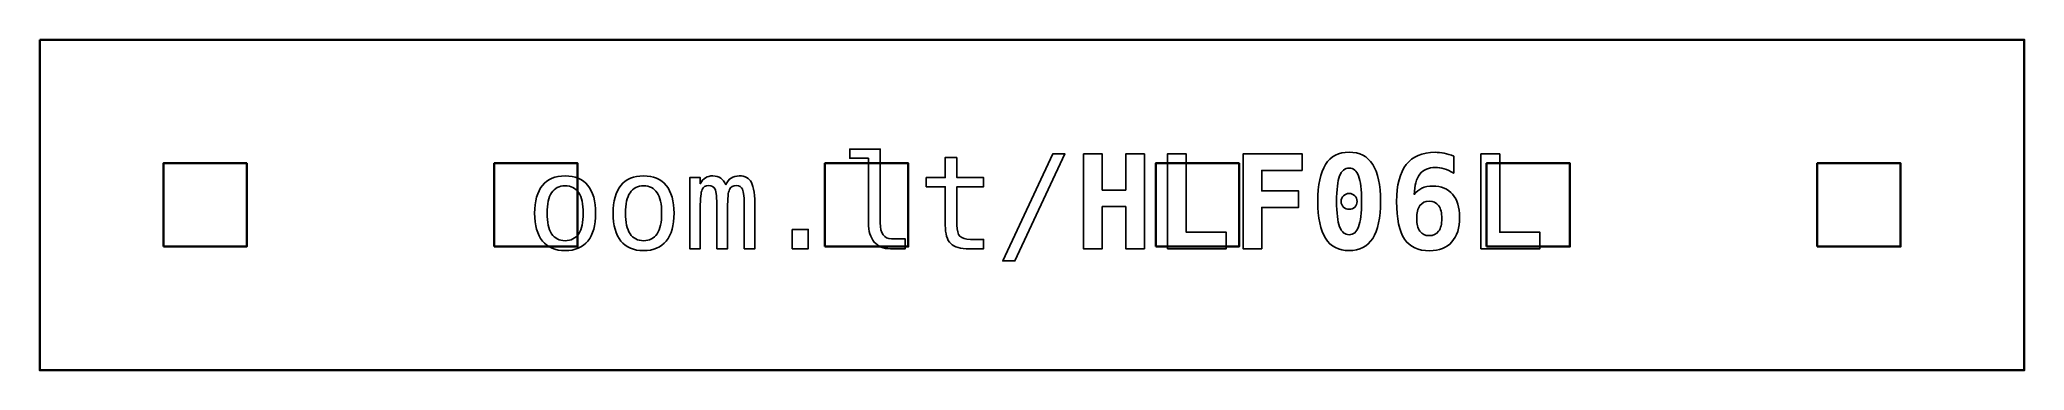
# Model space of a CAD drawing. Header units: centimetres. Extents: x -11.26 to -9.74, y -14.98 to -14.72.
import ezdxf

# ---------------------------------------------------------------- set-up
doc = ezdxf.new("R2010")
doc.units = ezdxf.units.CM
doc.header["$MEASUREMENT"] = 0
doc.layers.add('Layer 1', color=7, linetype='Continuous')

msp = doc.modelspace()

# ---------------------------------------------------------------- linework, layer by layer
at = {"layer": 'Layer 1', "color": 7, "lineweight": 35}
for points in [[(-11.16697, -14.88197), (-11.10297, -14.88197), (-11.10297, -14.81797), (-11.16697, -14.81797), (-11.16697, -14.88197)], [(-10.91297, -14.88197), (-10.84897, -14.88197), (-10.84897, -14.81797), (-10.91297, -14.81797), (-10.91297, -14.88197)], [(-10.65897, -14.88197), (-10.59497, -14.88197), (-10.59497, -14.81797), (-10.65897, -14.81797), (-10.65897, -14.88197)], [(-10.40497, -14.88197), (-10.34097, -14.88197), (-10.34097, -14.81797), (-10.40497, -14.81797), (-10.40497, -14.88197)], [(-10.15097, -14.88197), (-10.08697, -14.88197), (-10.08697, -14.81797), (-10.15097, -14.81797), (-10.15097, -14.88197)], [(-9.89697, -14.88197), (-9.83297, -14.88197), (-9.83297, -14.81797), (-9.89697, -14.81797), (-9.89697, -14.88197)]]:
    msp.add_lwpolyline(points, close=True, dxfattribs=at)
msp.add_open_spline([(-11.262, -14.723), (-11.262, -14.723), (-9.738, -14.723), (-9.738, -14.723), (-9.738, -14.723), (-9.738, -14.723), (-9.738, -14.977), (-9.738, -14.977), (-9.738, -14.977), (-9.738, -14.977), (-11.262, -14.977), (-11.262, -14.977), (-11.262, -14.977), (-11.262, -14.977), (-11.262, -14.723), (-11.262, -14.723)], degree=3, knots=[0, 0, 0, 0, 0.25, 0.25, 0.25, 0.25, 0.5, 0.5, 0.5, 0.5, 0.75, 0.75, 0.75, 0.75, 1, 1, 1, 1], dxfattribs=at)
at = {"layer": 'Layer 1', "color": 250}
for points, knots in [([(-10.61659, -14.8638), (-10.61659, -14.86784), (-10.61586, -14.87087), (-10.61437, -14.87292), (-10.61437, -14.87292), (-10.61289, -14.87497), (-10.61071, -14.876), (-10.60781, -14.876), (-10.60781, -14.876), (-10.60781, -14.876), (-10.59731, -14.876), (-10.59731, -14.876), (-10.59731, -14.876), (-10.59731, -14.876), (-10.59731, -14.88362), (-10.59731, -14.88362), (-10.59731, -14.88362), (-10.59731, -14.88362), (-10.60867, -14.88362), (-10.60867, -14.88362), (-10.60867, -14.88362), (-10.61406, -14.88362), (-10.61821, -14.88189), (-10.62116, -14.87844), (-10.62116, -14.87844), (-10.62411, -14.87499), (-10.62557, -14.8701), (-10.62557, -14.8638), (-10.62557, -14.8638), (-10.62557, -14.8638), (-10.62557, -14.81414), (-10.62557, -14.81414), (-10.62557, -14.81414), (-10.62557, -14.81414), (-10.63997, -14.81414), (-10.63997, -14.81414), (-10.63997, -14.81414), (-10.63997, -14.81414), (-10.63997, -14.8071), (-10.63997, -14.8071), (-10.63997, -14.8071), (-10.63997, -14.8071), (-10.61659, -14.8071), (-10.61659, -14.8071), (-10.61659, -14.8071), (-10.61659, -14.8071), (-10.61659, -14.8638), (-10.61659, -14.8638)], [0, 0, 0, 0, 0.0833333, 0.0833333, 0.0833333, 0.0833333, 0.1666667, 0.1666667, 0.1666667, 0.1666667, 0.25, 0.25, 0.25, 0.25, 0.3333333, 0.3333333, 0.3333333, 0.3333333, 0.4166667, 0.4166667, 0.4166667, 0.4166667, 0.5, 0.5, 0.5, 0.5, 0.5833333, 0.5833333, 0.5833333, 0.5833333, 0.6666667, 0.6666667, 0.6666667, 0.6666667, 0.75, 0.75, 0.75, 0.75, 0.8333333, 0.8333333, 0.8333333, 0.8333333, 0.9166667, 0.9166667, 0.9166667, 0.9166667, 1, 1, 1, 1]), ([(-10.61659, -14.8638), (-10.61659, -14.86784), (-10.61586, -14.87087), (-10.61437, -14.87292), (-10.61437, -14.87292), (-10.61289, -14.87497), (-10.61071, -14.876), (-10.60781, -14.876), (-10.60781, -14.876), (-10.60781, -14.876), (-10.59731, -14.876), (-10.59731, -14.876), (-10.59731, -14.876), (-10.59731, -14.876), (-10.59731, -14.88362), (-10.59731, -14.88362), (-10.59731, -14.88362), (-10.59731, -14.88362), (-10.60867, -14.88362), (-10.60867, -14.88362), (-10.60867, -14.88362), (-10.61406, -14.88362), (-10.61821, -14.88189), (-10.62116, -14.87844), (-10.62116, -14.87844), (-10.62411, -14.87499), (-10.62557, -14.8701), (-10.62557, -14.8638), (-10.62557, -14.8638), (-10.62557, -14.8638), (-10.62557, -14.81414), (-10.62557, -14.81414), (-10.62557, -14.81414), (-10.62557, -14.81414), (-10.63997, -14.81414), (-10.63997, -14.81414), (-10.63997, -14.81414), (-10.63997, -14.81414), (-10.63997, -14.8071), (-10.63997, -14.8071), (-10.63997, -14.8071), (-10.63997, -14.8071), (-10.61659, -14.8071), (-10.61659, -14.8071), (-10.61659, -14.8071), (-10.61659, -14.8071), (-10.61659, -14.8638), (-10.61659, -14.8638)], [0, 0, 0, 0, 0.0833333, 0.0833333, 0.0833333, 0.0833333, 0.1666667, 0.1666667, 0.1666667, 0.1666667, 0.25, 0.25, 0.25, 0.25, 0.3333333, 0.3333333, 0.3333333, 0.3333333, 0.4166667, 0.4166667, 0.4166667, 0.4166667, 0.5, 0.5, 0.5, 0.5, 0.5833333, 0.5833333, 0.5833333, 0.5833333, 0.6666667, 0.6666667, 0.6666667, 0.6666667, 0.75, 0.75, 0.75, 0.75, 0.8333333, 0.8333333, 0.8333333, 0.8333333, 0.9166667, 0.9166667, 0.9166667, 0.9166667, 1, 1, 1, 1]), ([(-10.48397, -14.81072), (-10.48397, -14.81072), (-10.47469, -14.81072), (-10.47469, -14.81072), (-10.47469, -14.81072), (-10.47469, -14.81072), (-10.51307, -14.8929), (-10.51307, -14.8929), (-10.51307, -14.8929), (-10.51307, -14.8929), (-10.52241, -14.8929), (-10.52241, -14.8929), (-10.52241, -14.8929), (-10.52241, -14.8929), (-10.48397, -14.81072), (-10.48397, -14.81072)], [0, 0, 0, 0, 0.25, 0.25, 0.25, 0.25, 0.5, 0.5, 0.5, 0.5, 0.75, 0.75, 0.75, 0.75, 1, 1, 1, 1]), ([(-10.48397, -14.81072), (-10.48397, -14.81072), (-10.47469, -14.81072), (-10.47469, -14.81072), (-10.47469, -14.81072), (-10.47469, -14.81072), (-10.51307, -14.8929), (-10.51307, -14.8929), (-10.51307, -14.8929), (-10.51307, -14.8929), (-10.52241, -14.8929), (-10.52241, -14.8929), (-10.52241, -14.8929), (-10.52241, -14.8929), (-10.48397, -14.81072), (-10.48397, -14.81072)], [0, 0, 0, 0, 0.25, 0.25, 0.25, 0.25, 0.5, 0.5, 0.5, 0.5, 0.75, 0.75, 0.75, 0.75, 1, 1, 1, 1]), ([(-10.46051, -14.81072), (-10.46051, -14.81072), (-10.44611, -14.81072), (-10.44611, -14.81072), (-10.44611, -14.81072), (-10.44611, -14.81072), (-10.44611, -14.8385), (-10.44611, -14.8385), (-10.44611, -14.8385), (-10.44611, -14.8385), (-10.42807, -14.8385), (-10.42807, -14.8385), (-10.42807, -14.8385), (-10.42807, -14.8385), (-10.42807, -14.81072), (-10.42807, -14.81072), (-10.42807, -14.81072), (-10.42807, -14.81072), (-10.41367, -14.81072), (-10.41367, -14.81072), (-10.41367, -14.81072), (-10.41367, -14.81072), (-10.41367, -14.88362), (-10.41367, -14.88362), (-10.41367, -14.88362), (-10.41367, -14.88362), (-10.42807, -14.88362), (-10.42807, -14.88362), (-10.42807, -14.88362), (-10.42807, -14.88362), (-10.42807, -14.8512), (-10.42807, -14.8512), (-10.42807, -14.8512), (-10.42807, -14.8512), (-10.44611, -14.8512), (-10.44611, -14.8512), (-10.44611, -14.8512), (-10.44611, -14.8512), (-10.44611, -14.88362), (-10.44611, -14.88362), (-10.44611, -14.88362), (-10.44611, -14.88362), (-10.46051, -14.88362), (-10.46051, -14.88362), (-10.46051, -14.88362), (-10.46051, -14.88362), (-10.46051, -14.81072), (-10.46051, -14.81072)], [0, 0, 0, 0, 0.0833333, 0.0833333, 0.0833333, 0.0833333, 0.1666667, 0.1666667, 0.1666667, 0.1666667, 0.25, 0.25, 0.25, 0.25, 0.3333333, 0.3333333, 0.3333333, 0.3333333, 0.4166667, 0.4166667, 0.4166667, 0.4166667, 0.5, 0.5, 0.5, 0.5, 0.5833333, 0.5833333, 0.5833333, 0.5833333, 0.6666667, 0.6666667, 0.6666667, 0.6666667, 0.75, 0.75, 0.75, 0.75, 0.8333333, 0.8333333, 0.8333333, 0.8333333, 0.9166667, 0.9166667, 0.9166667, 0.9166667, 1, 1, 1, 1]), ([(-10.46051, -14.81072), (-10.46051, -14.81072), (-10.44611, -14.81072), (-10.44611, -14.81072), (-10.44611, -14.81072), (-10.44611, -14.81072), (-10.44611, -14.8385), (-10.44611, -14.8385), (-10.44611, -14.8385), (-10.44611, -14.8385), (-10.42807, -14.8385), (-10.42807, -14.8385), (-10.42807, -14.8385), (-10.42807, -14.8385), (-10.42807, -14.81072), (-10.42807, -14.81072), (-10.42807, -14.81072), (-10.42807, -14.81072), (-10.41367, -14.81072), (-10.41367, -14.81072), (-10.41367, -14.81072), (-10.41367, -14.81072), (-10.41367, -14.88362), (-10.41367, -14.88362), (-10.41367, -14.88362), (-10.41367, -14.88362), (-10.42807, -14.88362), (-10.42807, -14.88362), (-10.42807, -14.88362), (-10.42807, -14.88362), (-10.42807, -14.8512), (-10.42807, -14.8512), (-10.42807, -14.8512), (-10.42807, -14.8512), (-10.44611, -14.8512), (-10.44611, -14.8512), (-10.44611, -14.8512), (-10.44611, -14.8512), (-10.44611, -14.88362), (-10.44611, -14.88362), (-10.44611, -14.88362), (-10.44611, -14.88362), (-10.46051, -14.88362), (-10.46051, -14.88362), (-10.46051, -14.88362), (-10.46051, -14.88362), (-10.46051, -14.81072), (-10.46051, -14.81072)], [0, 0, 0, 0, 0.0833333, 0.0833333, 0.0833333, 0.0833333, 0.1666667, 0.1666667, 0.1666667, 0.1666667, 0.25, 0.25, 0.25, 0.25, 0.3333333, 0.3333333, 0.3333333, 0.3333333, 0.4166667, 0.4166667, 0.4166667, 0.4166667, 0.5, 0.5, 0.5, 0.5, 0.5833333, 0.5833333, 0.5833333, 0.5833333, 0.6666667, 0.6666667, 0.6666667, 0.6666667, 0.75, 0.75, 0.75, 0.75, 0.8333333, 0.8333333, 0.8333333, 0.8333333, 0.9166667, 0.9166667, 0.9166667, 0.9166667, 1, 1, 1, 1]), ([(-10.39601, -14.88362), (-10.39601, -14.88362), (-10.39601, -14.81072), (-10.39601, -14.81072), (-10.39601, -14.81072), (-10.39601, -14.81072), (-10.38161, -14.81072), (-10.38161, -14.81072), (-10.38161, -14.81072), (-10.38161, -14.81072), (-10.38161, -14.87092), (-10.38161, -14.87092), (-10.38161, -14.87092), (-10.38161, -14.87092), (-10.35079, -14.87092), (-10.35079, -14.87092), (-10.35079, -14.87092), (-10.35079, -14.87092), (-10.35079, -14.88362), (-10.35079, -14.88362), (-10.35079, -14.88362), (-10.35079, -14.88362), (-10.39601, -14.88362), (-10.39601, -14.88362)], [0, 0, 0, 0, 0.1666667, 0.1666667, 0.1666667, 0.1666667, 0.3333333, 0.3333333, 0.3333333, 0.3333333, 0.5, 0.5, 0.5, 0.5, 0.6666667, 0.6666667, 0.6666667, 0.6666667, 0.8333333, 0.8333333, 0.8333333, 0.8333333, 1, 1, 1, 1]), ([(-10.39601, -14.88362), (-10.39601, -14.88362), (-10.39601, -14.81072), (-10.39601, -14.81072), (-10.39601, -14.81072), (-10.39601, -14.81072), (-10.38161, -14.81072), (-10.38161, -14.81072), (-10.38161, -14.81072), (-10.38161, -14.81072), (-10.38161, -14.87092), (-10.38161, -14.87092), (-10.38161, -14.87092), (-10.38161, -14.87092), (-10.35079, -14.87092), (-10.35079, -14.87092), (-10.35079, -14.87092), (-10.35079, -14.87092), (-10.35079, -14.88362), (-10.35079, -14.88362), (-10.35079, -14.88362), (-10.35079, -14.88362), (-10.39601, -14.88362), (-10.39601, -14.88362)], [0, 0, 0, 0, 0.1666667, 0.1666667, 0.1666667, 0.1666667, 0.3333333, 0.3333333, 0.3333333, 0.3333333, 0.5, 0.5, 0.5, 0.5, 0.6666667, 0.6666667, 0.6666667, 0.6666667, 0.8333333, 0.8333333, 0.8333333, 0.8333333, 1, 1, 1, 1]), ([(-10.29249, -14.82342), (-10.29249, -14.82342), (-10.32351, -14.82342), (-10.32351, -14.82342), (-10.32351, -14.82342), (-10.32351, -14.82342), (-10.32351, -14.83914), (-10.32351, -14.83914), (-10.32351, -14.83914), (-10.32351, -14.83914), (-10.29527, -14.83914), (-10.29527, -14.83914), (-10.29527, -14.83914), (-10.29527, -14.83914), (-10.29527, -14.85184), (-10.29527, -14.85184), (-10.29527, -14.85184), (-10.29527, -14.85184), (-10.32351, -14.85184), (-10.32351, -14.85184), (-10.32351, -14.85184), (-10.32351, -14.85184), (-10.32351, -14.88362), (-10.32351, -14.88362), (-10.32351, -14.88362), (-10.32351, -14.88362), (-10.33791, -14.88362), (-10.33791, -14.88362), (-10.33791, -14.88362), (-10.33791, -14.88362), (-10.33791, -14.81072), (-10.33791, -14.81072), (-10.33791, -14.81072), (-10.33791, -14.81072), (-10.29249, -14.81072), (-10.29249, -14.81072), (-10.29249, -14.81072), (-10.29249, -14.81072), (-10.29249, -14.82342), (-10.29249, -14.82342)], [0, 0, 0, 0, 0.1, 0.1, 0.1, 0.1, 0.2, 0.2, 0.2, 0.2, 0.3, 0.3, 0.3, 0.3, 0.4, 0.4, 0.4, 0.4, 0.5, 0.5, 0.5, 0.5, 0.6, 0.6, 0.6, 0.6, 0.7, 0.7, 0.7, 0.7, 0.8, 0.8, 0.8, 0.8, 0.9, 0.9, 0.9, 0.9, 1, 1, 1, 1]), ([(-10.29249, -14.82342), (-10.29249, -14.82342), (-10.32351, -14.82342), (-10.32351, -14.82342), (-10.32351, -14.82342), (-10.32351, -14.82342), (-10.32351, -14.83914), (-10.32351, -14.83914), (-10.32351, -14.83914), (-10.32351, -14.83914), (-10.29527, -14.83914), (-10.29527, -14.83914), (-10.29527, -14.83914), (-10.29527, -14.83914), (-10.29527, -14.85184), (-10.29527, -14.85184), (-10.29527, -14.85184), (-10.29527, -14.85184), (-10.32351, -14.85184), (-10.32351, -14.85184), (-10.32351, -14.85184), (-10.32351, -14.85184), (-10.32351, -14.88362), (-10.32351, -14.88362), (-10.32351, -14.88362), (-10.32351, -14.88362), (-10.33791, -14.88362), (-10.33791, -14.88362), (-10.33791, -14.88362), (-10.33791, -14.88362), (-10.33791, -14.81072), (-10.33791, -14.81072), (-10.33791, -14.81072), (-10.33791, -14.81072), (-10.29249, -14.81072), (-10.29249, -14.81072), (-10.29249, -14.81072), (-10.29249, -14.81072), (-10.29249, -14.82342), (-10.29249, -14.82342)], [0, 0, 0, 0, 0.1, 0.1, 0.1, 0.1, 0.2, 0.2, 0.2, 0.2, 0.3, 0.3, 0.3, 0.3, 0.4, 0.4, 0.4, 0.4, 0.5, 0.5, 0.5, 0.5, 0.6, 0.6, 0.6, 0.6, 0.7, 0.7, 0.7, 0.7, 0.8, 0.8, 0.8, 0.8, 0.9, 0.9, 0.9, 0.9, 1, 1, 1, 1]), ([(-10.28059, -14.84724), (-10.28059, -14.83462), (-10.27859, -14.82515), (-10.27459, -14.81885), (-10.27459, -14.81885), (-10.27057, -14.81255), (-10.26456, -14.8094), (-10.25651, -14.8094), (-10.25651, -14.8094), (-10.24844, -14.8094), (-10.24241, -14.81254), (-10.23839, -14.81882), (-10.23839, -14.81882), (-10.23439, -14.8251), (-10.23239, -14.83459), (-10.23239, -14.84724), (-10.23239, -14.84724), (-10.23239, -14.85987), (-10.23439, -14.86934), (-10.23839, -14.87562), (-10.23839, -14.87562), (-10.24241, -14.8819), (-10.24844, -14.88504), (-10.25651, -14.88504), (-10.25651, -14.88504), (-10.26456, -14.88504), (-10.27057, -14.88189), (-10.27459, -14.87559), (-10.27459, -14.87559), (-10.27859, -14.86929), (-10.28059, -14.85984), (-10.28059, -14.84724)], [0, 0, 0, 0, 0.125, 0.125, 0.125, 0.125, 0.25, 0.25, 0.25, 0.25, 0.375, 0.375, 0.375, 0.375, 0.5, 0.5, 0.5, 0.5, 0.625, 0.625, 0.625, 0.625, 0.75, 0.75, 0.75, 0.75, 0.875, 0.875, 0.875, 0.875, 1, 1, 1, 1]), ([(-10.28059, -14.84724), (-10.28059, -14.83462), (-10.27859, -14.82515), (-10.27459, -14.81885), (-10.27459, -14.81885), (-10.27057, -14.81255), (-10.26456, -14.8094), (-10.25651, -14.8094), (-10.25651, -14.8094), (-10.24844, -14.8094), (-10.24241, -14.81254), (-10.23839, -14.81882), (-10.23839, -14.81882), (-10.23439, -14.8251), (-10.23239, -14.83459), (-10.23239, -14.84724), (-10.23239, -14.84724), (-10.23239, -14.85987), (-10.23439, -14.86934), (-10.23839, -14.87562), (-10.23839, -14.87562), (-10.24241, -14.8819), (-10.24844, -14.88504), (-10.25651, -14.88504), (-10.25651, -14.88504), (-10.26456, -14.88504), (-10.27057, -14.88189), (-10.27459, -14.87559), (-10.27459, -14.87559), (-10.27859, -14.86929), (-10.28059, -14.85984), (-10.28059, -14.84724)], [0, 0, 0, 0, 0.125, 0.125, 0.125, 0.125, 0.25, 0.25, 0.25, 0.25, 0.375, 0.375, 0.375, 0.375, 0.5, 0.5, 0.5, 0.5, 0.625, 0.625, 0.625, 0.625, 0.75, 0.75, 0.75, 0.75, 0.875, 0.875, 0.875, 0.875, 1, 1, 1, 1]), ([(-10.17611, -14.81244), (-10.17611, -14.81244), (-10.17611, -14.82552), (-10.17611, -14.82552), (-10.17611, -14.82552), (-10.17867, -14.82405), (-10.18114, -14.82295), (-10.18351, -14.82222), (-10.18351, -14.82222), (-10.18586, -14.82149), (-10.18812, -14.82112), (-10.19031, -14.82112), (-10.19031, -14.82112), (-10.19551, -14.82112), (-10.19947, -14.82287), (-10.20219, -14.82637), (-10.20219, -14.82637), (-10.20491, -14.82987), (-10.20632, -14.83504), (-10.20646, -14.84187), (-10.20646, -14.84187), (-10.20492, -14.83975), (-10.20297, -14.83817), (-10.20061, -14.8371), (-10.20061, -14.8371), (-10.19822, -14.83605), (-10.19542, -14.83552), (-10.19221, -14.83552), (-10.19221, -14.83552), (-10.18562, -14.83552), (-10.18056, -14.8376), (-10.17697, -14.84175), (-10.17697, -14.84175), (-10.17339, -14.8459), (-10.17161, -14.85179), (-10.17161, -14.8594), (-10.17161, -14.8594), (-10.17161, -14.86757), (-10.17362, -14.8739), (-10.17764, -14.8784), (-10.17764, -14.8784), (-10.18166, -14.88289), (-10.18731, -14.88514), (-10.19461, -14.88514), (-10.19461, -14.88514), (-10.20349, -14.88514), (-10.20994, -14.88215), (-10.21396, -14.8762), (-10.21396, -14.8762), (-10.21797, -14.87024), (-10.21999, -14.86062), (-10.21999, -14.84734), (-10.21999, -14.84734), (-10.21999, -14.83472), (-10.21754, -14.82525), (-10.21262, -14.81895), (-10.21262, -14.81895), (-10.20771, -14.81265), (-10.20034, -14.8095), (-10.19051, -14.8095), (-10.19051, -14.8095), (-10.18822, -14.8095), (-10.18587, -14.80975), (-10.18346, -14.81024), (-10.18346, -14.81024), (-10.18102, -14.81072), (-10.17857, -14.81145), (-10.17611, -14.81244)], [0, 0, 0, 0, 0.0588235, 0.0588235, 0.0588235, 0.0588235, 0.1176471, 0.1176471, 0.1176471, 0.1176471, 0.1764706, 0.1764706, 0.1764706, 0.1764706, 0.2352941, 0.2352941, 0.2352941, 0.2352941, 0.2941176, 0.2941176, 0.2941176, 0.2941176, 0.3529412, 0.3529412, 0.3529412, 0.3529412, 0.4117647, 0.4117647, 0.4117647, 0.4117647, 0.4705882, 0.4705882, 0.4705882, 0.4705882, 0.5294118, 0.5294118, 0.5294118, 0.5294118, 0.5882353, 0.5882353, 0.5882353, 0.5882353, 0.6470588, 0.6470588, 0.6470588, 0.6470588, 0.7058824, 0.7058824, 0.7058824, 0.7058824, 0.7647059, 0.7647059, 0.7647059, 0.7647059, 0.8235294, 0.8235294, 0.8235294, 0.8235294, 0.8823529, 0.8823529, 0.8823529, 0.8823529, 0.9411765, 0.9411765, 0.9411765, 0.9411765, 1, 1, 1, 1]), ([(-10.17611, -14.81244), (-10.17611, -14.81244), (-10.17611, -14.82552), (-10.17611, -14.82552), (-10.17611, -14.82552), (-10.17867, -14.82405), (-10.18114, -14.82295), (-10.18351, -14.82222), (-10.18351, -14.82222), (-10.18586, -14.82149), (-10.18812, -14.82112), (-10.19031, -14.82112), (-10.19031, -14.82112), (-10.19551, -14.82112), (-10.19947, -14.82287), (-10.20219, -14.82637), (-10.20219, -14.82637), (-10.20491, -14.82987), (-10.20632, -14.83504), (-10.20646, -14.84187), (-10.20646, -14.84187), (-10.20492, -14.83975), (-10.20297, -14.83817), (-10.20061, -14.8371), (-10.20061, -14.8371), (-10.19822, -14.83605), (-10.19542, -14.83552), (-10.19221, -14.83552), (-10.19221, -14.83552), (-10.18562, -14.83552), (-10.18056, -14.8376), (-10.17697, -14.84175), (-10.17697, -14.84175), (-10.17339, -14.8459), (-10.17161, -14.85179), (-10.17161, -14.8594), (-10.17161, -14.8594), (-10.17161, -14.86757), (-10.17362, -14.8739), (-10.17764, -14.8784), (-10.17764, -14.8784), (-10.18166, -14.88289), (-10.18731, -14.88514), (-10.19461, -14.88514), (-10.19461, -14.88514), (-10.20349, -14.88514), (-10.20994, -14.88215), (-10.21396, -14.8762), (-10.21396, -14.8762), (-10.21797, -14.87024), (-10.21999, -14.86062), (-10.21999, -14.84734), (-10.21999, -14.84734), (-10.21999, -14.83472), (-10.21754, -14.82525), (-10.21262, -14.81895), (-10.21262, -14.81895), (-10.20771, -14.81265), (-10.20034, -14.8095), (-10.19051, -14.8095), (-10.19051, -14.8095), (-10.18822, -14.8095), (-10.18587, -14.80975), (-10.18346, -14.81024), (-10.18346, -14.81024), (-10.18102, -14.81072), (-10.17857, -14.81145), (-10.17611, -14.81244)], [0, 0, 0, 0, 0.0588235, 0.0588235, 0.0588235, 0.0588235, 0.1176471, 0.1176471, 0.1176471, 0.1176471, 0.1764706, 0.1764706, 0.1764706, 0.1764706, 0.2352941, 0.2352941, 0.2352941, 0.2352941, 0.2941176, 0.2941176, 0.2941176, 0.2941176, 0.3529412, 0.3529412, 0.3529412, 0.3529412, 0.4117647, 0.4117647, 0.4117647, 0.4117647, 0.4705882, 0.4705882, 0.4705882, 0.4705882, 0.5294118, 0.5294118, 0.5294118, 0.5294118, 0.5882353, 0.5882353, 0.5882353, 0.5882353, 0.6470588, 0.6470588, 0.6470588, 0.6470588, 0.7058824, 0.7058824, 0.7058824, 0.7058824, 0.7647059, 0.7647059, 0.7647059, 0.7647059, 0.8235294, 0.8235294, 0.8235294, 0.8235294, 0.8823529, 0.8823529, 0.8823529, 0.8823529, 0.9411765, 0.9411765, 0.9411765, 0.9411765, 1, 1, 1, 1]), ([(-10.15521, -14.88362), (-10.15521, -14.88362), (-10.15521, -14.81072), (-10.15521, -14.81072), (-10.15521, -14.81072), (-10.15521, -14.81072), (-10.14081, -14.81072), (-10.14081, -14.81072), (-10.14081, -14.81072), (-10.14081, -14.81072), (-10.14081, -14.87092), (-10.14081, -14.87092), (-10.14081, -14.87092), (-10.14081, -14.87092), (-10.10999, -14.87092), (-10.10999, -14.87092), (-10.10999, -14.87092), (-10.10999, -14.87092), (-10.10999, -14.88362), (-10.10999, -14.88362), (-10.10999, -14.88362), (-10.10999, -14.88362), (-10.15521, -14.88362), (-10.15521, -14.88362)], [0, 0, 0, 0, 0.1666667, 0.1666667, 0.1666667, 0.1666667, 0.3333333, 0.3333333, 0.3333333, 0.3333333, 0.5, 0.5, 0.5, 0.5, 0.6666667, 0.6666667, 0.6666667, 0.6666667, 0.8333333, 0.8333333, 0.8333333, 0.8333333, 1, 1, 1, 1]), ([(-10.15521, -14.88362), (-10.15521, -14.88362), (-10.15521, -14.81072), (-10.15521, -14.81072), (-10.15521, -14.81072), (-10.15521, -14.81072), (-10.14081, -14.81072), (-10.14081, -14.81072), (-10.14081, -14.81072), (-10.14081, -14.81072), (-10.14081, -14.87092), (-10.14081, -14.87092), (-10.14081, -14.87092), (-10.14081, -14.87092), (-10.10999, -14.87092), (-10.10999, -14.87092), (-10.10999, -14.87092), (-10.10999, -14.87092), (-10.10999, -14.88362), (-10.10999, -14.88362), (-10.10999, -14.88362), (-10.10999, -14.88362), (-10.15521, -14.88362), (-10.15521, -14.88362)], [0, 0, 0, 0, 0.1666667, 0.1666667, 0.1666667, 0.1666667, 0.3333333, 0.3333333, 0.3333333, 0.3333333, 0.5, 0.5, 0.5, 0.5, 0.6666667, 0.6666667, 0.6666667, 0.6666667, 0.8333333, 0.8333333, 0.8333333, 0.8333333, 1, 1, 1, 1]), ([(-10.85851, -14.82762), (-10.85092, -14.82762), (-10.84512, -14.83007), (-10.84111, -14.83499), (-10.84111, -14.83499), (-10.83709, -14.8399), (-10.83507, -14.84702), (-10.83507, -14.85632), (-10.83507, -14.85632), (-10.83507, -14.86567), (-10.83707, -14.87279), (-10.84107, -14.87769), (-10.84107, -14.87769), (-10.84509, -14.88259), (-10.85089, -14.88504), (-10.85851, -14.88504), (-10.85851, -14.88504), (-10.86611, -14.88504), (-10.87189, -14.88259), (-10.87591, -14.87769), (-10.87591, -14.87769), (-10.87991, -14.87279), (-10.88191, -14.86567), (-10.88191, -14.85632), (-10.88191, -14.85632), (-10.88191, -14.84702), (-10.87991, -14.8399), (-10.87591, -14.83499), (-10.87591, -14.83499), (-10.87189, -14.83007), (-10.86611, -14.82762), (-10.85851, -14.82762)], [0, 0, 0, 0, 0.125, 0.125, 0.125, 0.125, 0.25, 0.25, 0.25, 0.25, 0.375, 0.375, 0.375, 0.375, 0.5, 0.5, 0.5, 0.5, 0.625, 0.625, 0.625, 0.625, 0.75, 0.75, 0.75, 0.75, 0.875, 0.875, 0.875, 0.875, 1, 1, 1, 1]), ([(-10.85851, -14.82762), (-10.85092, -14.82762), (-10.84512, -14.83007), (-10.84111, -14.83499), (-10.84111, -14.83499), (-10.83709, -14.8399), (-10.83507, -14.84702), (-10.83507, -14.85632), (-10.83507, -14.85632), (-10.83507, -14.86567), (-10.83707, -14.87279), (-10.84107, -14.87769), (-10.84107, -14.87769), (-10.84509, -14.88259), (-10.85089, -14.88504), (-10.85851, -14.88504), (-10.85851, -14.88504), (-10.86611, -14.88504), (-10.87189, -14.88259), (-10.87591, -14.87769), (-10.87591, -14.87769), (-10.87991, -14.87279), (-10.88191, -14.86567), (-10.88191, -14.85632), (-10.88191, -14.85632), (-10.88191, -14.84702), (-10.87991, -14.8399), (-10.87591, -14.83499), (-10.87591, -14.83499), (-10.87189, -14.83007), (-10.86611, -14.82762), (-10.85851, -14.82762)], [0, 0, 0, 0, 0.125, 0.125, 0.125, 0.125, 0.25, 0.25, 0.25, 0.25, 0.375, 0.375, 0.375, 0.375, 0.5, 0.5, 0.5, 0.5, 0.625, 0.625, 0.625, 0.625, 0.75, 0.75, 0.75, 0.75, 0.875, 0.875, 0.875, 0.875, 1, 1, 1, 1]), ([(-10.79831, -14.82762), (-10.79072, -14.82762), (-10.78492, -14.83007), (-10.78091, -14.83499), (-10.78091, -14.83499), (-10.77689, -14.8399), (-10.77487, -14.84702), (-10.77487, -14.85632), (-10.77487, -14.85632), (-10.77487, -14.86567), (-10.77687, -14.87279), (-10.78087, -14.87769), (-10.78087, -14.87769), (-10.78489, -14.88259), (-10.79069, -14.88504), (-10.79831, -14.88504), (-10.79831, -14.88504), (-10.80591, -14.88504), (-10.81169, -14.88259), (-10.81571, -14.87769), (-10.81571, -14.87769), (-10.81971, -14.87279), (-10.82171, -14.86567), (-10.82171, -14.85632), (-10.82171, -14.85632), (-10.82171, -14.84702), (-10.81971, -14.8399), (-10.81571, -14.83499), (-10.81571, -14.83499), (-10.81169, -14.83007), (-10.80591, -14.82762), (-10.79831, -14.82762)], [0, 0, 0, 0, 0.125, 0.125, 0.125, 0.125, 0.25, 0.25, 0.25, 0.25, 0.375, 0.375, 0.375, 0.375, 0.5, 0.5, 0.5, 0.5, 0.625, 0.625, 0.625, 0.625, 0.75, 0.75, 0.75, 0.75, 0.875, 0.875, 0.875, 0.875, 1, 1, 1, 1]), ([(-10.79831, -14.82762), (-10.79072, -14.82762), (-10.78492, -14.83007), (-10.78091, -14.83499), (-10.78091, -14.83499), (-10.77689, -14.8399), (-10.77487, -14.84702), (-10.77487, -14.85632), (-10.77487, -14.85632), (-10.77487, -14.86567), (-10.77687, -14.87279), (-10.78087, -14.87769), (-10.78087, -14.87769), (-10.78489, -14.88259), (-10.79069, -14.88504), (-10.79831, -14.88504), (-10.79831, -14.88504), (-10.80591, -14.88504), (-10.81169, -14.88259), (-10.81571, -14.87769), (-10.81571, -14.87769), (-10.81971, -14.87279), (-10.82171, -14.86567), (-10.82171, -14.85632), (-10.82171, -14.85632), (-10.82171, -14.84702), (-10.81971, -14.8399), (-10.81571, -14.83499), (-10.81571, -14.83499), (-10.81169, -14.83007), (-10.80591, -14.82762), (-10.79831, -14.82762)], [0, 0, 0, 0, 0.125, 0.125, 0.125, 0.125, 0.25, 0.25, 0.25, 0.25, 0.375, 0.375, 0.375, 0.375, 0.5, 0.5, 0.5, 0.5, 0.625, 0.625, 0.625, 0.625, 0.75, 0.75, 0.75, 0.75, 0.875, 0.875, 0.875, 0.875, 1, 1, 1, 1]), ([(-10.73519, -14.8345), (-10.73409, -14.83215), (-10.73267, -14.83042), (-10.73096, -14.8293), (-10.73096, -14.8293), (-10.72926, -14.82819), (-10.72719, -14.82762), (-10.72479, -14.82762), (-10.72479, -14.82762), (-10.72039, -14.82762), (-10.71729, -14.82932), (-10.71549, -14.83272), (-10.71549, -14.83272), (-10.71367, -14.83612), (-10.71277, -14.84252), (-10.71277, -14.85194), (-10.71277, -14.85194), (-10.71277, -14.85194), (-10.71277, -14.88362), (-10.71277, -14.88362), (-10.71277, -14.88362), (-10.71277, -14.88362), (-10.72097, -14.88362), (-10.72097, -14.88362), (-10.72097, -14.88362), (-10.72097, -14.88362), (-10.72097, -14.85232), (-10.72097, -14.85232), (-10.72097, -14.85232), (-10.72097, -14.8446), (-10.72141, -14.83982), (-10.72227, -14.83794), (-10.72227, -14.83794), (-10.72312, -14.83607), (-10.72471, -14.83514), (-10.72699, -14.83514), (-10.72699, -14.83514), (-10.72959, -14.83514), (-10.73137, -14.83614), (-10.73234, -14.83814), (-10.73234, -14.83814), (-10.73329, -14.84014), (-10.73377, -14.84487), (-10.73377, -14.85232), (-10.73377, -14.85232), (-10.73377, -14.85232), (-10.73377, -14.88362), (-10.73377, -14.88362), (-10.73377, -14.88362), (-10.73377, -14.88362), (-10.74197, -14.88362), (-10.74197, -14.88362), (-10.74197, -14.88362), (-10.74197, -14.88362), (-10.74197, -14.85232), (-10.74197, -14.85232), (-10.74197, -14.85232), (-10.74197, -14.8445), (-10.74244, -14.83969), (-10.74337, -14.83787), (-10.74337, -14.83787), (-10.74429, -14.83605), (-10.74596, -14.83514), (-10.74837, -14.83514), (-10.74837, -14.83514), (-10.75076, -14.83514), (-10.75241, -14.83614), (-10.75332, -14.83814), (-10.75332, -14.83814), (-10.75426, -14.84014), (-10.75472, -14.84487), (-10.75472, -14.85232), (-10.75472, -14.85232), (-10.75472, -14.85232), (-10.75472, -14.88362), (-10.75472, -14.88362), (-10.75472, -14.88362), (-10.75472, -14.88362), (-10.76287, -14.88362), (-10.76287, -14.88362), (-10.76287, -14.88362), (-10.76287, -14.88362), (-10.76287, -14.82894), (-10.76287, -14.82894), (-10.76287, -14.82894), (-10.76287, -14.82894), (-10.75472, -14.82894), (-10.75472, -14.82894), (-10.75472, -14.82894), (-10.75472, -14.82894), (-10.75472, -14.83362), (-10.75472, -14.83362), (-10.75472, -14.83362), (-10.75366, -14.83167), (-10.75231, -14.83019), (-10.75069, -14.82915), (-10.75069, -14.82915), (-10.74909, -14.82814), (-10.74726, -14.82762), (-10.74521, -14.82762), (-10.74521, -14.82762), (-10.74272, -14.82762), (-10.74067, -14.82819), (-10.73902, -14.82932), (-10.73902, -14.82932), (-10.73737, -14.83047), (-10.73611, -14.83219), (-10.73519, -14.8345)], [0, 0, 0, 0, 0.037037, 0.037037, 0.037037, 0.037037, 0.0740741, 0.0740741, 0.0740741, 0.0740741, 0.1111111, 0.1111111, 0.1111111, 0.1111111, 0.1481481, 0.1481481, 0.1481481, 0.1481481, 0.1851852, 0.1851852, 0.1851852, 0.1851852, 0.2222222, 0.2222222, 0.2222222, 0.2222222, 0.2592593, 0.2592593, 0.2592593, 0.2592593, 0.2962963, 0.2962963, 0.2962963, 0.2962963, 0.3333333, 0.3333333, 0.3333333, 0.3333333, 0.3703704, 0.3703704, 0.3703704, 0.3703704, 0.4074074, 0.4074074, 0.4074074, 0.4074074, 0.4444444, 0.4444444, 0.4444444, 0.4444444, 0.4814815, 0.4814815, 0.4814815, 0.4814815, 0.5185185, 0.5185185, 0.5185185, 0.5185185, 0.5555556, 0.5555556, 0.5555556, 0.5555556, 0.5925926, 0.5925926, 0.5925926, 0.5925926, 0.6296296, 0.6296296, 0.6296296, 0.6296296, 0.6666667, 0.6666667, 0.6666667, 0.6666667, 0.7037037, 0.7037037, 0.7037037, 0.7037037, 0.7407407, 0.7407407, 0.7407407, 0.7407407, 0.7777778, 0.7777778, 0.7777778, 0.7777778, 0.8148148, 0.8148148, 0.8148148, 0.8148148, 0.8518519, 0.8518519, 0.8518519, 0.8518519, 0.8888889, 0.8888889, 0.8888889, 0.8888889, 0.9259259, 0.9259259, 0.9259259, 0.9259259, 0.962963, 0.962963, 0.962963, 0.962963, 1, 1, 1, 1]), ([(-10.73519, -14.8345), (-10.73409, -14.83215), (-10.73267, -14.83042), (-10.73096, -14.8293), (-10.73096, -14.8293), (-10.72926, -14.82819), (-10.72719, -14.82762), (-10.72479, -14.82762), (-10.72479, -14.82762), (-10.72039, -14.82762), (-10.71729, -14.82932), (-10.71549, -14.83272), (-10.71549, -14.83272), (-10.71367, -14.83612), (-10.71277, -14.84252), (-10.71277, -14.85194), (-10.71277, -14.85194), (-10.71277, -14.85194), (-10.71277, -14.88362), (-10.71277, -14.88362), (-10.71277, -14.88362), (-10.71277, -14.88362), (-10.72097, -14.88362), (-10.72097, -14.88362), (-10.72097, -14.88362), (-10.72097, -14.88362), (-10.72097, -14.85232), (-10.72097, -14.85232), (-10.72097, -14.85232), (-10.72097, -14.8446), (-10.72141, -14.83982), (-10.72227, -14.83794), (-10.72227, -14.83794), (-10.72312, -14.83607), (-10.72471, -14.83514), (-10.72699, -14.83514), (-10.72699, -14.83514), (-10.72959, -14.83514), (-10.73137, -14.83614), (-10.73234, -14.83814), (-10.73234, -14.83814), (-10.73329, -14.84014), (-10.73377, -14.84487), (-10.73377, -14.85232), (-10.73377, -14.85232), (-10.73377, -14.85232), (-10.73377, -14.88362), (-10.73377, -14.88362), (-10.73377, -14.88362), (-10.73377, -14.88362), (-10.74197, -14.88362), (-10.74197, -14.88362), (-10.74197, -14.88362), (-10.74197, -14.88362), (-10.74197, -14.85232), (-10.74197, -14.85232), (-10.74197, -14.85232), (-10.74197, -14.8445), (-10.74244, -14.83969), (-10.74337, -14.83787), (-10.74337, -14.83787), (-10.74429, -14.83605), (-10.74596, -14.83514), (-10.74837, -14.83514), (-10.74837, -14.83514), (-10.75076, -14.83514), (-10.75241, -14.83614), (-10.75332, -14.83814), (-10.75332, -14.83814), (-10.75426, -14.84014), (-10.75472, -14.84487), (-10.75472, -14.85232), (-10.75472, -14.85232), (-10.75472, -14.85232), (-10.75472, -14.88362), (-10.75472, -14.88362), (-10.75472, -14.88362), (-10.75472, -14.88362), (-10.76287, -14.88362), (-10.76287, -14.88362), (-10.76287, -14.88362), (-10.76287, -14.88362), (-10.76287, -14.82894), (-10.76287, -14.82894), (-10.76287, -14.82894), (-10.76287, -14.82894), (-10.75472, -14.82894), (-10.75472, -14.82894), (-10.75472, -14.82894), (-10.75472, -14.82894), (-10.75472, -14.83362), (-10.75472, -14.83362), (-10.75472, -14.83362), (-10.75366, -14.83167), (-10.75231, -14.83019), (-10.75069, -14.82915), (-10.75069, -14.82915), (-10.74909, -14.82814), (-10.74726, -14.82762), (-10.74521, -14.82762), (-10.74521, -14.82762), (-10.74272, -14.82762), (-10.74067, -14.82819), (-10.73902, -14.82932), (-10.73902, -14.82932), (-10.73737, -14.83047), (-10.73611, -14.83219), (-10.73519, -14.8345)], [0, 0, 0, 0, 0.037037, 0.037037, 0.037037, 0.037037, 0.0740741, 0.0740741, 0.0740741, 0.0740741, 0.1111111, 0.1111111, 0.1111111, 0.1111111, 0.1481481, 0.1481481, 0.1481481, 0.1481481, 0.1851852, 0.1851852, 0.1851852, 0.1851852, 0.2222222, 0.2222222, 0.2222222, 0.2222222, 0.2592593, 0.2592593, 0.2592593, 0.2592593, 0.2962963, 0.2962963, 0.2962963, 0.2962963, 0.3333333, 0.3333333, 0.3333333, 0.3333333, 0.3703704, 0.3703704, 0.3703704, 0.3703704, 0.4074074, 0.4074074, 0.4074074, 0.4074074, 0.4444444, 0.4444444, 0.4444444, 0.4444444, 0.4814815, 0.4814815, 0.4814815, 0.4814815, 0.5185185, 0.5185185, 0.5185185, 0.5185185, 0.5555556, 0.5555556, 0.5555556, 0.5555556, 0.5925926, 0.5925926, 0.5925926, 0.5925926, 0.6296296, 0.6296296, 0.6296296, 0.6296296, 0.6666667, 0.6666667, 0.6666667, 0.6666667, 0.7037037, 0.7037037, 0.7037037, 0.7037037, 0.7407407, 0.7407407, 0.7407407, 0.7407407, 0.7777778, 0.7777778, 0.7777778, 0.7777778, 0.8148148, 0.8148148, 0.8148148, 0.8148148, 0.8518519, 0.8518519, 0.8518519, 0.8518519, 0.8888889, 0.8888889, 0.8888889, 0.8888889, 0.9259259, 0.9259259, 0.9259259, 0.9259259, 0.962963, 0.962963, 0.962963, 0.962963, 1, 1, 1, 1]), ([(-10.55761, -14.8134), (-10.55761, -14.8134), (-10.55761, -14.82894), (-10.55761, -14.82894), (-10.55761, -14.82894), (-10.55761, -14.82894), (-10.53719, -14.82894), (-10.53719, -14.82894), (-10.53719, -14.82894), (-10.53719, -14.82894), (-10.53719, -14.83592), (-10.53719, -14.83592), (-10.53719, -14.83592), (-10.53719, -14.83592), (-10.55761, -14.83592), (-10.55761, -14.83592), (-10.55761, -14.83592), (-10.55761, -14.83592), (-10.55761, -14.8656), (-10.55761, -14.8656), (-10.55761, -14.8656), (-10.55761, -14.86964), (-10.55684, -14.87245), (-10.55531, -14.87404), (-10.55531, -14.87404), (-10.55377, -14.87564), (-10.55111, -14.87644), (-10.54731, -14.87644), (-10.54731, -14.87644), (-10.54731, -14.87644), (-10.53719, -14.87644), (-10.53719, -14.87644), (-10.53719, -14.87644), (-10.53719, -14.87644), (-10.53719, -14.88362), (-10.53719, -14.88362), (-10.53719, -14.88362), (-10.53719, -14.88362), (-10.54817, -14.88362), (-10.54817, -14.88362), (-10.54817, -14.88362), (-10.55492, -14.88362), (-10.55967, -14.88227), (-10.56244, -14.87957), (-10.56244, -14.87957), (-10.56521, -14.87687), (-10.56659, -14.8722), (-10.56659, -14.8656), (-10.56659, -14.8656), (-10.56659, -14.8656), (-10.56659, -14.83592), (-10.56659, -14.83592), (-10.56659, -14.83592), (-10.56659, -14.83592), (-10.58119, -14.83592), (-10.58119, -14.83592), (-10.58119, -14.83592), (-10.58119, -14.83592), (-10.58119, -14.82894), (-10.58119, -14.82894), (-10.58119, -14.82894), (-10.58119, -14.82894), (-10.56659, -14.82894), (-10.56659, -14.82894), (-10.56659, -14.82894), (-10.56659, -14.82894), (-10.56659, -14.8134), (-10.56659, -14.8134), (-10.56659, -14.8134), (-10.56659, -14.8134), (-10.55761, -14.8134), (-10.55761, -14.8134)], [0, 0, 0, 0, 0.0555556, 0.0555556, 0.0555556, 0.0555556, 0.1111111, 0.1111111, 0.1111111, 0.1111111, 0.1666667, 0.1666667, 0.1666667, 0.1666667, 0.2222222, 0.2222222, 0.2222222, 0.2222222, 0.2777778, 0.2777778, 0.2777778, 0.2777778, 0.3333333, 0.3333333, 0.3333333, 0.3333333, 0.3888889, 0.3888889, 0.3888889, 0.3888889, 0.4444444, 0.4444444, 0.4444444, 0.4444444, 0.5, 0.5, 0.5, 0.5, 0.5555556, 0.5555556, 0.5555556, 0.5555556, 0.6111111, 0.6111111, 0.6111111, 0.6111111, 0.6666667, 0.6666667, 0.6666667, 0.6666667, 0.7222222, 0.7222222, 0.7222222, 0.7222222, 0.7777778, 0.7777778, 0.7777778, 0.7777778, 0.8333333, 0.8333333, 0.8333333, 0.8333333, 0.8888889, 0.8888889, 0.8888889, 0.8888889, 0.9444444, 0.9444444, 0.9444444, 0.9444444, 1, 1, 1, 1]), ([(-10.55761, -14.8134), (-10.55761, -14.8134), (-10.55761, -14.82894), (-10.55761, -14.82894), (-10.55761, -14.82894), (-10.55761, -14.82894), (-10.53719, -14.82894), (-10.53719, -14.82894), (-10.53719, -14.82894), (-10.53719, -14.82894), (-10.53719, -14.83592), (-10.53719, -14.83592), (-10.53719, -14.83592), (-10.53719, -14.83592), (-10.55761, -14.83592), (-10.55761, -14.83592), (-10.55761, -14.83592), (-10.55761, -14.83592), (-10.55761, -14.8656), (-10.55761, -14.8656), (-10.55761, -14.8656), (-10.55761, -14.86964), (-10.55684, -14.87245), (-10.55531, -14.87404), (-10.55531, -14.87404), (-10.55377, -14.87564), (-10.55111, -14.87644), (-10.54731, -14.87644), (-10.54731, -14.87644), (-10.54731, -14.87644), (-10.53719, -14.87644), (-10.53719, -14.87644), (-10.53719, -14.87644), (-10.53719, -14.87644), (-10.53719, -14.88362), (-10.53719, -14.88362), (-10.53719, -14.88362), (-10.53719, -14.88362), (-10.54817, -14.88362), (-10.54817, -14.88362), (-10.54817, -14.88362), (-10.55492, -14.88362), (-10.55967, -14.88227), (-10.56244, -14.87957), (-10.56244, -14.87957), (-10.56521, -14.87687), (-10.56659, -14.8722), (-10.56659, -14.8656), (-10.56659, -14.8656), (-10.56659, -14.8656), (-10.56659, -14.83592), (-10.56659, -14.83592), (-10.56659, -14.83592), (-10.56659, -14.83592), (-10.58119, -14.83592), (-10.58119, -14.83592), (-10.58119, -14.83592), (-10.58119, -14.83592), (-10.58119, -14.82894), (-10.58119, -14.82894), (-10.58119, -14.82894), (-10.58119, -14.82894), (-10.56659, -14.82894), (-10.56659, -14.82894), (-10.56659, -14.82894), (-10.56659, -14.82894), (-10.56659, -14.8134), (-10.56659, -14.8134), (-10.56659, -14.8134), (-10.56659, -14.8134), (-10.55761, -14.8134), (-10.55761, -14.8134)], [0, 0, 0, 0, 0.0555556, 0.0555556, 0.0555556, 0.0555556, 0.1111111, 0.1111111, 0.1111111, 0.1111111, 0.1666667, 0.1666667, 0.1666667, 0.1666667, 0.2222222, 0.2222222, 0.2222222, 0.2222222, 0.2777778, 0.2777778, 0.2777778, 0.2777778, 0.3333333, 0.3333333, 0.3333333, 0.3333333, 0.3888889, 0.3888889, 0.3888889, 0.3888889, 0.4444444, 0.4444444, 0.4444444, 0.4444444, 0.5, 0.5, 0.5, 0.5, 0.5555556, 0.5555556, 0.5555556, 0.5555556, 0.6111111, 0.6111111, 0.6111111, 0.6111111, 0.6666667, 0.6666667, 0.6666667, 0.6666667, 0.7222222, 0.7222222, 0.7222222, 0.7222222, 0.7777778, 0.7777778, 0.7777778, 0.7777778, 0.8333333, 0.8333333, 0.8333333, 0.8333333, 0.8888889, 0.8888889, 0.8888889, 0.8888889, 0.9444444, 0.9444444, 0.9444444, 0.9444444, 1, 1, 1, 1]), ([(-10.25651, -14.8216), (-10.25984, -14.8216), (-10.26226, -14.82364), (-10.26379, -14.8277), (-10.26379, -14.8277), (-10.26532, -14.83179), (-10.26609, -14.83829), (-10.26609, -14.84724), (-10.26609, -14.84724), (-10.26609, -14.85617), (-10.26532, -14.86265), (-10.26379, -14.86674), (-10.26379, -14.86674), (-10.26226, -14.8708), (-10.25984, -14.87284), (-10.25651, -14.87284), (-10.25651, -14.87284), (-10.25316, -14.87284), (-10.25072, -14.8708), (-10.24919, -14.86674), (-10.24919, -14.86674), (-10.24766, -14.86265), (-10.24689, -14.85617), (-10.24689, -14.84724), (-10.24689, -14.84724), (-10.24689, -14.83829), (-10.24766, -14.83179), (-10.24919, -14.8277), (-10.24919, -14.8277), (-10.25072, -14.82364), (-10.25316, -14.8216), (-10.25651, -14.8216)], [0, 0, 0, 0, 0.125, 0.125, 0.125, 0.125, 0.25, 0.25, 0.25, 0.25, 0.375, 0.375, 0.375, 0.375, 0.5, 0.5, 0.5, 0.5, 0.625, 0.625, 0.625, 0.625, 0.75, 0.75, 0.75, 0.75, 0.875, 0.875, 0.875, 0.875, 1, 1, 1, 1]), ([(-10.25651, -14.8216), (-10.25984, -14.8216), (-10.26226, -14.82364), (-10.26379, -14.8277), (-10.26379, -14.8277), (-10.26532, -14.83179), (-10.26609, -14.83829), (-10.26609, -14.84724), (-10.26609, -14.84724), (-10.26609, -14.85617), (-10.26532, -14.86265), (-10.26379, -14.86674), (-10.26379, -14.86674), (-10.26226, -14.8708), (-10.25984, -14.87284), (-10.25651, -14.87284), (-10.25651, -14.87284), (-10.25316, -14.87284), (-10.25072, -14.8708), (-10.24919, -14.86674), (-10.24919, -14.86674), (-10.24766, -14.86265), (-10.24689, -14.85617), (-10.24689, -14.84724), (-10.24689, -14.84724), (-10.24689, -14.83829), (-10.24766, -14.83179), (-10.24919, -14.8277), (-10.24919, -14.8277), (-10.25072, -14.82364), (-10.25316, -14.8216), (-10.25651, -14.8216)], [0, 0, 0, 0, 0.125, 0.125, 0.125, 0.125, 0.25, 0.25, 0.25, 0.25, 0.375, 0.375, 0.375, 0.375, 0.5, 0.5, 0.5, 0.5, 0.625, 0.625, 0.625, 0.625, 0.75, 0.75, 0.75, 0.75, 0.875, 0.875, 0.875, 0.875, 1, 1, 1, 1]), ([(-10.85851, -14.83524), (-10.86307, -14.83524), (-10.86652, -14.837), (-10.86887, -14.84055), (-10.86887, -14.84055), (-10.87122, -14.8441), (-10.87239, -14.84937), (-10.87239, -14.85632), (-10.87239, -14.85632), (-10.87239, -14.86325), (-10.87122, -14.8685), (-10.86887, -14.87207), (-10.86887, -14.87207), (-10.86652, -14.87564), (-10.86307, -14.87742), (-10.85851, -14.87742), (-10.85851, -14.87742), (-10.85392, -14.87742), (-10.85046, -14.87564), (-10.84811, -14.87207), (-10.84811, -14.87207), (-10.84576, -14.8685), (-10.84459, -14.86325), (-10.84459, -14.85632), (-10.84459, -14.85632), (-10.84459, -14.84937), (-10.84576, -14.8441), (-10.84811, -14.84055), (-10.84811, -14.84055), (-10.85046, -14.837), (-10.85392, -14.83524), (-10.85851, -14.83524)], [0, 0, 0, 0, 0.125, 0.125, 0.125, 0.125, 0.25, 0.25, 0.25, 0.25, 0.375, 0.375, 0.375, 0.375, 0.5, 0.5, 0.5, 0.5, 0.625, 0.625, 0.625, 0.625, 0.75, 0.75, 0.75, 0.75, 0.875, 0.875, 0.875, 0.875, 1, 1, 1, 1]), ([(-10.85851, -14.83524), (-10.86307, -14.83524), (-10.86652, -14.837), (-10.86887, -14.84055), (-10.86887, -14.84055), (-10.87122, -14.8441), (-10.87239, -14.84937), (-10.87239, -14.85632), (-10.87239, -14.85632), (-10.87239, -14.86325), (-10.87122, -14.8685), (-10.86887, -14.87207), (-10.86887, -14.87207), (-10.86652, -14.87564), (-10.86307, -14.87742), (-10.85851, -14.87742), (-10.85851, -14.87742), (-10.85392, -14.87742), (-10.85046, -14.87564), (-10.84811, -14.87207), (-10.84811, -14.87207), (-10.84576, -14.8685), (-10.84459, -14.86325), (-10.84459, -14.85632), (-10.84459, -14.85632), (-10.84459, -14.84937), (-10.84576, -14.8441), (-10.84811, -14.84055), (-10.84811, -14.84055), (-10.85046, -14.837), (-10.85392, -14.83524), (-10.85851, -14.83524)], [0, 0, 0, 0, 0.125, 0.125, 0.125, 0.125, 0.25, 0.25, 0.25, 0.25, 0.375, 0.375, 0.375, 0.375, 0.5, 0.5, 0.5, 0.5, 0.625, 0.625, 0.625, 0.625, 0.75, 0.75, 0.75, 0.75, 0.875, 0.875, 0.875, 0.875, 1, 1, 1, 1]), ([(-10.79831, -14.83524), (-10.80287, -14.83524), (-10.80632, -14.837), (-10.80867, -14.84055), (-10.80867, -14.84055), (-10.81102, -14.8441), (-10.81219, -14.84937), (-10.81219, -14.85632), (-10.81219, -14.85632), (-10.81219, -14.86325), (-10.81102, -14.8685), (-10.80867, -14.87207), (-10.80867, -14.87207), (-10.80632, -14.87564), (-10.80287, -14.87742), (-10.79831, -14.87742), (-10.79831, -14.87742), (-10.79372, -14.87742), (-10.79026, -14.87564), (-10.78791, -14.87207), (-10.78791, -14.87207), (-10.78556, -14.8685), (-10.78439, -14.86325), (-10.78439, -14.85632), (-10.78439, -14.85632), (-10.78439, -14.84937), (-10.78556, -14.8441), (-10.78791, -14.84055), (-10.78791, -14.84055), (-10.79026, -14.837), (-10.79372, -14.83524), (-10.79831, -14.83524)], [0, 0, 0, 0, 0.125, 0.125, 0.125, 0.125, 0.25, 0.25, 0.25, 0.25, 0.375, 0.375, 0.375, 0.375, 0.5, 0.5, 0.5, 0.5, 0.625, 0.625, 0.625, 0.625, 0.75, 0.75, 0.75, 0.75, 0.875, 0.875, 0.875, 0.875, 1, 1, 1, 1]), ([(-10.79831, -14.83524), (-10.80287, -14.83524), (-10.80632, -14.837), (-10.80867, -14.84055), (-10.80867, -14.84055), (-10.81102, -14.8441), (-10.81219, -14.84937), (-10.81219, -14.85632), (-10.81219, -14.85632), (-10.81219, -14.86325), (-10.81102, -14.8685), (-10.80867, -14.87207), (-10.80867, -14.87207), (-10.80632, -14.87564), (-10.80287, -14.87742), (-10.79831, -14.87742), (-10.79831, -14.87742), (-10.79372, -14.87742), (-10.79026, -14.87564), (-10.78791, -14.87207), (-10.78791, -14.87207), (-10.78556, -14.8685), (-10.78439, -14.86325), (-10.78439, -14.85632), (-10.78439, -14.85632), (-10.78439, -14.84937), (-10.78556, -14.8441), (-10.78791, -14.84055), (-10.78791, -14.84055), (-10.79026, -14.837), (-10.79372, -14.83524), (-10.79831, -14.83524)], [0, 0, 0, 0, 0.125, 0.125, 0.125, 0.125, 0.25, 0.25, 0.25, 0.25, 0.375, 0.375, 0.375, 0.375, 0.5, 0.5, 0.5, 0.5, 0.625, 0.625, 0.625, 0.625, 0.75, 0.75, 0.75, 0.75, 0.875, 0.875, 0.875, 0.875, 1, 1, 1, 1]), ([(-10.26257, -14.84724), (-10.26257, -14.84552), (-10.26199, -14.84407), (-10.26081, -14.8429), (-10.26081, -14.8429), (-10.25964, -14.84172), (-10.25821, -14.84114), (-10.25651, -14.84114), (-10.25651, -14.84114), (-10.25479, -14.84114), (-10.25334, -14.84172), (-10.25217, -14.8429), (-10.25217, -14.8429), (-10.25099, -14.84407), (-10.25041, -14.84552), (-10.25041, -14.84724), (-10.25041, -14.84724), (-10.25041, -14.84894), (-10.25099, -14.85037), (-10.25217, -14.85154), (-10.25217, -14.85154), (-10.25334, -14.85272), (-10.25479, -14.8533), (-10.25651, -14.8533), (-10.25651, -14.8533), (-10.25821, -14.8533), (-10.25964, -14.85272), (-10.26081, -14.85157), (-10.26081, -14.85157), (-10.26199, -14.85042), (-10.26257, -14.84897), (-10.26257, -14.84724)], [0, 0, 0, 0, 0.125, 0.125, 0.125, 0.125, 0.25, 0.25, 0.25, 0.25, 0.375, 0.375, 0.375, 0.375, 0.5, 0.5, 0.5, 0.5, 0.625, 0.625, 0.625, 0.625, 0.75, 0.75, 0.75, 0.75, 0.875, 0.875, 0.875, 0.875, 1, 1, 1, 1]), ([(-10.26257, -14.84724), (-10.26257, -14.84552), (-10.26199, -14.84407), (-10.26081, -14.8429), (-10.26081, -14.8429), (-10.25964, -14.84172), (-10.25821, -14.84114), (-10.25651, -14.84114), (-10.25651, -14.84114), (-10.25479, -14.84114), (-10.25334, -14.84172), (-10.25217, -14.8429), (-10.25217, -14.8429), (-10.25099, -14.84407), (-10.25041, -14.84552), (-10.25041, -14.84724), (-10.25041, -14.84724), (-10.25041, -14.84894), (-10.25099, -14.85037), (-10.25217, -14.85154), (-10.25217, -14.85154), (-10.25334, -14.85272), (-10.25479, -14.8533), (-10.25651, -14.8533), (-10.25651, -14.8533), (-10.25821, -14.8533), (-10.25964, -14.85272), (-10.26081, -14.85157), (-10.26081, -14.85157), (-10.26199, -14.85042), (-10.26257, -14.84897), (-10.26257, -14.84724)], [0, 0, 0, 0, 0.125, 0.125, 0.125, 0.125, 0.25, 0.25, 0.25, 0.25, 0.375, 0.375, 0.375, 0.375, 0.5, 0.5, 0.5, 0.5, 0.625, 0.625, 0.625, 0.625, 0.75, 0.75, 0.75, 0.75, 0.875, 0.875, 0.875, 0.875, 1, 1, 1, 1]), ([(-10.19499, -14.84709), (-10.19811, -14.84709), (-10.20049, -14.84822), (-10.20214, -14.85049), (-10.20214, -14.85049), (-10.20379, -14.85275), (-10.20461, -14.85602), (-10.20461, -14.86032), (-10.20461, -14.86032), (-10.20461, -14.86459), (-10.20379, -14.86785), (-10.20214, -14.87012), (-10.20214, -14.87012), (-10.20049, -14.87239), (-10.19811, -14.87352), (-10.19499, -14.87352), (-10.19499, -14.87352), (-10.19186, -14.87352), (-10.18946, -14.87239), (-10.18779, -14.87012), (-10.18779, -14.87012), (-10.18611, -14.86785), (-10.18527, -14.86459), (-10.18527, -14.86032), (-10.18527, -14.86032), (-10.18527, -14.85605), (-10.18611, -14.85279), (-10.18779, -14.8505), (-10.18779, -14.8505), (-10.18946, -14.84822), (-10.19186, -14.84709), (-10.19499, -14.84709)], [0, 0, 0, 0, 0.125, 0.125, 0.125, 0.125, 0.25, 0.25, 0.25, 0.25, 0.375, 0.375, 0.375, 0.375, 0.5, 0.5, 0.5, 0.5, 0.625, 0.625, 0.625, 0.625, 0.75, 0.75, 0.75, 0.75, 0.875, 0.875, 0.875, 0.875, 1, 1, 1, 1]), ([(-10.19499, -14.84709), (-10.19811, -14.84709), (-10.20049, -14.84822), (-10.20214, -14.85049), (-10.20214, -14.85049), (-10.20379, -14.85275), (-10.20461, -14.85602), (-10.20461, -14.86032), (-10.20461, -14.86032), (-10.20461, -14.86459), (-10.20379, -14.86785), (-10.20214, -14.87012), (-10.20214, -14.87012), (-10.20049, -14.87239), (-10.19811, -14.87352), (-10.19499, -14.87352), (-10.19499, -14.87352), (-10.19186, -14.87352), (-10.18946, -14.87239), (-10.18779, -14.87012), (-10.18779, -14.87012), (-10.18611, -14.86785), (-10.18527, -14.86459), (-10.18527, -14.86032), (-10.18527, -14.86032), (-10.18527, -14.85605), (-10.18611, -14.85279), (-10.18779, -14.8505), (-10.18779, -14.8505), (-10.18946, -14.84822), (-10.19186, -14.84709), (-10.19499, -14.84709)], [0, 0, 0, 0, 0.125, 0.125, 0.125, 0.125, 0.25, 0.25, 0.25, 0.25, 0.375, 0.375, 0.375, 0.375, 0.5, 0.5, 0.5, 0.5, 0.625, 0.625, 0.625, 0.625, 0.75, 0.75, 0.75, 0.75, 0.875, 0.875, 0.875, 0.875, 1, 1, 1, 1]), ([(-10.68411, -14.86872), (-10.68411, -14.86872), (-10.67181, -14.86872), (-10.67181, -14.86872), (-10.67181, -14.86872), (-10.67181, -14.86872), (-10.67181, -14.88362), (-10.67181, -14.88362), (-10.67181, -14.88362), (-10.67181, -14.88362), (-10.68411, -14.88362), (-10.68411, -14.88362), (-10.68411, -14.88362), (-10.68411, -14.88362), (-10.68411, -14.86872), (-10.68411, -14.86872)], [0, 0, 0, 0, 0.25, 0.25, 0.25, 0.25, 0.5, 0.5, 0.5, 0.5, 0.75, 0.75, 0.75, 0.75, 1, 1, 1, 1]), ([(-10.68411, -14.86872), (-10.68411, -14.86872), (-10.67181, -14.86872), (-10.67181, -14.86872), (-10.67181, -14.86872), (-10.67181, -14.86872), (-10.67181, -14.88362), (-10.67181, -14.88362), (-10.67181, -14.88362), (-10.67181, -14.88362), (-10.68411, -14.88362), (-10.68411, -14.88362), (-10.68411, -14.88362), (-10.68411, -14.88362), (-10.68411, -14.86872), (-10.68411, -14.86872)], [0, 0, 0, 0, 0.25, 0.25, 0.25, 0.25, 0.5, 0.5, 0.5, 0.5, 0.75, 0.75, 0.75, 0.75, 1, 1, 1, 1])]:
    msp.add_open_spline(points, degree=3, knots=knots, dxfattribs=at)
at = {"layer": 'Layer 1', "color": 7, "lineweight": 20}
for points, knots in [([(-10.61659, -14.8638), (-10.61659, -14.86784), (-10.61586, -14.87087), (-10.61437, -14.87292), (-10.61437, -14.87292), (-10.61289, -14.87497), (-10.61071, -14.876), (-10.60781, -14.876), (-10.60781, -14.876), (-10.60781, -14.876), (-10.59731, -14.876), (-10.59731, -14.876), (-10.59731, -14.876), (-10.59731, -14.876), (-10.59731, -14.88362), (-10.59731, -14.88362), (-10.59731, -14.88362), (-10.59731, -14.88362), (-10.60867, -14.88362), (-10.60867, -14.88362), (-10.60867, -14.88362), (-10.61406, -14.88362), (-10.61821, -14.88189), (-10.62116, -14.87844), (-10.62116, -14.87844), (-10.62411, -14.87499), (-10.62557, -14.8701), (-10.62557, -14.8638), (-10.62557, -14.8638), (-10.62557, -14.8638), (-10.62557, -14.81414), (-10.62557, -14.81414), (-10.62557, -14.81414), (-10.62557, -14.81414), (-10.63997, -14.81414), (-10.63997, -14.81414), (-10.63997, -14.81414), (-10.63997, -14.81414), (-10.63997, -14.8071), (-10.63997, -14.8071), (-10.63997, -14.8071), (-10.63997, -14.8071), (-10.61659, -14.8071), (-10.61659, -14.8071), (-10.61659, -14.8071), (-10.61659, -14.8071), (-10.61659, -14.8638), (-10.61659, -14.8638)], [0, 0, 0, 0, 0.0833333, 0.0833333, 0.0833333, 0.0833333, 0.1666667, 0.1666667, 0.1666667, 0.1666667, 0.25, 0.25, 0.25, 0.25, 0.3333333, 0.3333333, 0.3333333, 0.3333333, 0.4166667, 0.4166667, 0.4166667, 0.4166667, 0.5, 0.5, 0.5, 0.5, 0.5833333, 0.5833333, 0.5833333, 0.5833333, 0.6666667, 0.6666667, 0.6666667, 0.6666667, 0.75, 0.75, 0.75, 0.75, 0.8333333, 0.8333333, 0.8333333, 0.8333333, 0.9166667, 0.9166667, 0.9166667, 0.9166667, 1, 1, 1, 1]), ([(-10.48397, -14.81072), (-10.48397, -14.81072), (-10.47469, -14.81072), (-10.47469, -14.81072), (-10.47469, -14.81072), (-10.47469, -14.81072), (-10.51307, -14.8929), (-10.51307, -14.8929), (-10.51307, -14.8929), (-10.51307, -14.8929), (-10.52241, -14.8929), (-10.52241, -14.8929), (-10.52241, -14.8929), (-10.52241, -14.8929), (-10.48397, -14.81072), (-10.48397, -14.81072)], [0, 0, 0, 0, 0.25, 0.25, 0.25, 0.25, 0.5, 0.5, 0.5, 0.5, 0.75, 0.75, 0.75, 0.75, 1, 1, 1, 1]), ([(-10.46051, -14.81072), (-10.46051, -14.81072), (-10.44611, -14.81072), (-10.44611, -14.81072), (-10.44611, -14.81072), (-10.44611, -14.81072), (-10.44611, -14.8385), (-10.44611, -14.8385), (-10.44611, -14.8385), (-10.44611, -14.8385), (-10.42807, -14.8385), (-10.42807, -14.8385), (-10.42807, -14.8385), (-10.42807, -14.8385), (-10.42807, -14.81072), (-10.42807, -14.81072), (-10.42807, -14.81072), (-10.42807, -14.81072), (-10.41367, -14.81072), (-10.41367, -14.81072), (-10.41367, -14.81072), (-10.41367, -14.81072), (-10.41367, -14.88362), (-10.41367, -14.88362), (-10.41367, -14.88362), (-10.41367, -14.88362), (-10.42807, -14.88362), (-10.42807, -14.88362), (-10.42807, -14.88362), (-10.42807, -14.88362), (-10.42807, -14.8512), (-10.42807, -14.8512), (-10.42807, -14.8512), (-10.42807, -14.8512), (-10.44611, -14.8512), (-10.44611, -14.8512), (-10.44611, -14.8512), (-10.44611, -14.8512), (-10.44611, -14.88362), (-10.44611, -14.88362), (-10.44611, -14.88362), (-10.44611, -14.88362), (-10.46051, -14.88362), (-10.46051, -14.88362), (-10.46051, -14.88362), (-10.46051, -14.88362), (-10.46051, -14.81072), (-10.46051, -14.81072)], [0, 0, 0, 0, 0.0833333, 0.0833333, 0.0833333, 0.0833333, 0.1666667, 0.1666667, 0.1666667, 0.1666667, 0.25, 0.25, 0.25, 0.25, 0.3333333, 0.3333333, 0.3333333, 0.3333333, 0.4166667, 0.4166667, 0.4166667, 0.4166667, 0.5, 0.5, 0.5, 0.5, 0.5833333, 0.5833333, 0.5833333, 0.5833333, 0.6666667, 0.6666667, 0.6666667, 0.6666667, 0.75, 0.75, 0.75, 0.75, 0.8333333, 0.8333333, 0.8333333, 0.8333333, 0.9166667, 0.9166667, 0.9166667, 0.9166667, 1, 1, 1, 1]), ([(-10.39601, -14.88362), (-10.39601, -14.88362), (-10.39601, -14.81072), (-10.39601, -14.81072), (-10.39601, -14.81072), (-10.39601, -14.81072), (-10.38161, -14.81072), (-10.38161, -14.81072), (-10.38161, -14.81072), (-10.38161, -14.81072), (-10.38161, -14.87092), (-10.38161, -14.87092), (-10.38161, -14.87092), (-10.38161, -14.87092), (-10.35079, -14.87092), (-10.35079, -14.87092), (-10.35079, -14.87092), (-10.35079, -14.87092), (-10.35079, -14.88362), (-10.35079, -14.88362), (-10.35079, -14.88362), (-10.35079, -14.88362), (-10.39601, -14.88362), (-10.39601, -14.88362)], [0, 0, 0, 0, 0.1666667, 0.1666667, 0.1666667, 0.1666667, 0.3333333, 0.3333333, 0.3333333, 0.3333333, 0.5, 0.5, 0.5, 0.5, 0.6666667, 0.6666667, 0.6666667, 0.6666667, 0.8333333, 0.8333333, 0.8333333, 0.8333333, 1, 1, 1, 1]), ([(-10.29249, -14.82342), (-10.29249, -14.82342), (-10.32351, -14.82342), (-10.32351, -14.82342), (-10.32351, -14.82342), (-10.32351, -14.82342), (-10.32351, -14.83914), (-10.32351, -14.83914), (-10.32351, -14.83914), (-10.32351, -14.83914), (-10.29527, -14.83914), (-10.29527, -14.83914), (-10.29527, -14.83914), (-10.29527, -14.83914), (-10.29527, -14.85184), (-10.29527, -14.85184), (-10.29527, -14.85184), (-10.29527, -14.85184), (-10.32351, -14.85184), (-10.32351, -14.85184), (-10.32351, -14.85184), (-10.32351, -14.85184), (-10.32351, -14.88362), (-10.32351, -14.88362), (-10.32351, -14.88362), (-10.32351, -14.88362), (-10.33791, -14.88362), (-10.33791, -14.88362), (-10.33791, -14.88362), (-10.33791, -14.88362), (-10.33791, -14.81072), (-10.33791, -14.81072), (-10.33791, -14.81072), (-10.33791, -14.81072), (-10.29249, -14.81072), (-10.29249, -14.81072), (-10.29249, -14.81072), (-10.29249, -14.81072), (-10.29249, -14.82342), (-10.29249, -14.82342)], [0, 0, 0, 0, 0.1, 0.1, 0.1, 0.1, 0.2, 0.2, 0.2, 0.2, 0.3, 0.3, 0.3, 0.3, 0.4, 0.4, 0.4, 0.4, 0.5, 0.5, 0.5, 0.5, 0.6, 0.6, 0.6, 0.6, 0.7, 0.7, 0.7, 0.7, 0.8, 0.8, 0.8, 0.8, 0.9, 0.9, 0.9, 0.9, 1, 1, 1, 1]), ([(-10.28059, -14.84724), (-10.28059, -14.83462), (-10.27859, -14.82515), (-10.27459, -14.81885), (-10.27459, -14.81885), (-10.27057, -14.81255), (-10.26456, -14.8094), (-10.25651, -14.8094), (-10.25651, -14.8094), (-10.24844, -14.8094), (-10.24241, -14.81254), (-10.23839, -14.81882), (-10.23839, -14.81882), (-10.23439, -14.8251), (-10.23239, -14.83459), (-10.23239, -14.84724), (-10.23239, -14.84724), (-10.23239, -14.85987), (-10.23439, -14.86934), (-10.23839, -14.87562), (-10.23839, -14.87562), (-10.24241, -14.8819), (-10.24844, -14.88504), (-10.25651, -14.88504), (-10.25651, -14.88504), (-10.26456, -14.88504), (-10.27057, -14.88189), (-10.27459, -14.87559), (-10.27459, -14.87559), (-10.27859, -14.86929), (-10.28059, -14.85984), (-10.28059, -14.84724)], [0, 0, 0, 0, 0.125, 0.125, 0.125, 0.125, 0.25, 0.25, 0.25, 0.25, 0.375, 0.375, 0.375, 0.375, 0.5, 0.5, 0.5, 0.5, 0.625, 0.625, 0.625, 0.625, 0.75, 0.75, 0.75, 0.75, 0.875, 0.875, 0.875, 0.875, 1, 1, 1, 1]), ([(-10.17611, -14.81244), (-10.17611, -14.81244), (-10.17611, -14.82552), (-10.17611, -14.82552), (-10.17611, -14.82552), (-10.17867, -14.82405), (-10.18114, -14.82295), (-10.18351, -14.82222), (-10.18351, -14.82222), (-10.18586, -14.82149), (-10.18812, -14.82112), (-10.19031, -14.82112), (-10.19031, -14.82112), (-10.19551, -14.82112), (-10.19947, -14.82287), (-10.20219, -14.82637), (-10.20219, -14.82637), (-10.20491, -14.82987), (-10.20632, -14.83504), (-10.20646, -14.84187), (-10.20646, -14.84187), (-10.20492, -14.83975), (-10.20297, -14.83817), (-10.20061, -14.8371), (-10.20061, -14.8371), (-10.19822, -14.83605), (-10.19542, -14.83552), (-10.19221, -14.83552), (-10.19221, -14.83552), (-10.18562, -14.83552), (-10.18056, -14.8376), (-10.17697, -14.84175), (-10.17697, -14.84175), (-10.17339, -14.8459), (-10.17161, -14.85179), (-10.17161, -14.8594), (-10.17161, -14.8594), (-10.17161, -14.86757), (-10.17362, -14.8739), (-10.17764, -14.8784), (-10.17764, -14.8784), (-10.18166, -14.88289), (-10.18731, -14.88514), (-10.19461, -14.88514), (-10.19461, -14.88514), (-10.20349, -14.88514), (-10.20994, -14.88215), (-10.21396, -14.8762), (-10.21396, -14.8762), (-10.21797, -14.87024), (-10.21999, -14.86062), (-10.21999, -14.84734), (-10.21999, -14.84734), (-10.21999, -14.83472), (-10.21754, -14.82525), (-10.21262, -14.81895), (-10.21262, -14.81895), (-10.20771, -14.81265), (-10.20034, -14.8095), (-10.19051, -14.8095), (-10.19051, -14.8095), (-10.18822, -14.8095), (-10.18587, -14.80975), (-10.18346, -14.81024), (-10.18346, -14.81024), (-10.18102, -14.81072), (-10.17857, -14.81145), (-10.17611, -14.81244)], [0, 0, 0, 0, 0.0588235, 0.0588235, 0.0588235, 0.0588235, 0.1176471, 0.1176471, 0.1176471, 0.1176471, 0.1764706, 0.1764706, 0.1764706, 0.1764706, 0.2352941, 0.2352941, 0.2352941, 0.2352941, 0.2941176, 0.2941176, 0.2941176, 0.2941176, 0.3529412, 0.3529412, 0.3529412, 0.3529412, 0.4117647, 0.4117647, 0.4117647, 0.4117647, 0.4705882, 0.4705882, 0.4705882, 0.4705882, 0.5294118, 0.5294118, 0.5294118, 0.5294118, 0.5882353, 0.5882353, 0.5882353, 0.5882353, 0.6470588, 0.6470588, 0.6470588, 0.6470588, 0.7058824, 0.7058824, 0.7058824, 0.7058824, 0.7647059, 0.7647059, 0.7647059, 0.7647059, 0.8235294, 0.8235294, 0.8235294, 0.8235294, 0.8823529, 0.8823529, 0.8823529, 0.8823529, 0.9411765, 0.9411765, 0.9411765, 0.9411765, 1, 1, 1, 1]), ([(-10.15521, -14.88362), (-10.15521, -14.88362), (-10.15521, -14.81072), (-10.15521, -14.81072), (-10.15521, -14.81072), (-10.15521, -14.81072), (-10.14081, -14.81072), (-10.14081, -14.81072), (-10.14081, -14.81072), (-10.14081, -14.81072), (-10.14081, -14.87092), (-10.14081, -14.87092), (-10.14081, -14.87092), (-10.14081, -14.87092), (-10.10999, -14.87092), (-10.10999, -14.87092), (-10.10999, -14.87092), (-10.10999, -14.87092), (-10.10999, -14.88362), (-10.10999, -14.88362), (-10.10999, -14.88362), (-10.10999, -14.88362), (-10.15521, -14.88362), (-10.15521, -14.88362)], [0, 0, 0, 0, 0.1666667, 0.1666667, 0.1666667, 0.1666667, 0.3333333, 0.3333333, 0.3333333, 0.3333333, 0.5, 0.5, 0.5, 0.5, 0.6666667, 0.6666667, 0.6666667, 0.6666667, 0.8333333, 0.8333333, 0.8333333, 0.8333333, 1, 1, 1, 1]), ([(-10.85851, -14.82762), (-10.85092, -14.82762), (-10.84512, -14.83007), (-10.84111, -14.83499), (-10.84111, -14.83499), (-10.83709, -14.8399), (-10.83507, -14.84702), (-10.83507, -14.85632), (-10.83507, -14.85632), (-10.83507, -14.86567), (-10.83707, -14.87279), (-10.84107, -14.87769), (-10.84107, -14.87769), (-10.84509, -14.88259), (-10.85089, -14.88504), (-10.85851, -14.88504), (-10.85851, -14.88504), (-10.86611, -14.88504), (-10.87189, -14.88259), (-10.87591, -14.87769), (-10.87591, -14.87769), (-10.87991, -14.87279), (-10.88191, -14.86567), (-10.88191, -14.85632), (-10.88191, -14.85632), (-10.88191, -14.84702), (-10.87991, -14.8399), (-10.87591, -14.83499), (-10.87591, -14.83499), (-10.87189, -14.83007), (-10.86611, -14.82762), (-10.85851, -14.82762)], [0, 0, 0, 0, 0.125, 0.125, 0.125, 0.125, 0.25, 0.25, 0.25, 0.25, 0.375, 0.375, 0.375, 0.375, 0.5, 0.5, 0.5, 0.5, 0.625, 0.625, 0.625, 0.625, 0.75, 0.75, 0.75, 0.75, 0.875, 0.875, 0.875, 0.875, 1, 1, 1, 1]), ([(-10.79831, -14.82762), (-10.79072, -14.82762), (-10.78492, -14.83007), (-10.78091, -14.83499), (-10.78091, -14.83499), (-10.77689, -14.8399), (-10.77487, -14.84702), (-10.77487, -14.85632), (-10.77487, -14.85632), (-10.77487, -14.86567), (-10.77687, -14.87279), (-10.78087, -14.87769), (-10.78087, -14.87769), (-10.78489, -14.88259), (-10.79069, -14.88504), (-10.79831, -14.88504), (-10.79831, -14.88504), (-10.80591, -14.88504), (-10.81169, -14.88259), (-10.81571, -14.87769), (-10.81571, -14.87769), (-10.81971, -14.87279), (-10.82171, -14.86567), (-10.82171, -14.85632), (-10.82171, -14.85632), (-10.82171, -14.84702), (-10.81971, -14.8399), (-10.81571, -14.83499), (-10.81571, -14.83499), (-10.81169, -14.83007), (-10.80591, -14.82762), (-10.79831, -14.82762)], [0, 0, 0, 0, 0.125, 0.125, 0.125, 0.125, 0.25, 0.25, 0.25, 0.25, 0.375, 0.375, 0.375, 0.375, 0.5, 0.5, 0.5, 0.5, 0.625, 0.625, 0.625, 0.625, 0.75, 0.75, 0.75, 0.75, 0.875, 0.875, 0.875, 0.875, 1, 1, 1, 1]), ([(-10.73519, -14.8345), (-10.73409, -14.83215), (-10.73267, -14.83042), (-10.73096, -14.8293), (-10.73096, -14.8293), (-10.72926, -14.82819), (-10.72719, -14.82762), (-10.72479, -14.82762), (-10.72479, -14.82762), (-10.72039, -14.82762), (-10.71729, -14.82932), (-10.71549, -14.83272), (-10.71549, -14.83272), (-10.71367, -14.83612), (-10.71277, -14.84252), (-10.71277, -14.85194), (-10.71277, -14.85194), (-10.71277, -14.85194), (-10.71277, -14.88362), (-10.71277, -14.88362), (-10.71277, -14.88362), (-10.71277, -14.88362), (-10.72097, -14.88362), (-10.72097, -14.88362), (-10.72097, -14.88362), (-10.72097, -14.88362), (-10.72097, -14.85232), (-10.72097, -14.85232), (-10.72097, -14.85232), (-10.72097, -14.8446), (-10.72141, -14.83982), (-10.72227, -14.83794), (-10.72227, -14.83794), (-10.72312, -14.83607), (-10.72471, -14.83514), (-10.72699, -14.83514), (-10.72699, -14.83514), (-10.72959, -14.83514), (-10.73137, -14.83614), (-10.73234, -14.83814), (-10.73234, -14.83814), (-10.73329, -14.84014), (-10.73377, -14.84487), (-10.73377, -14.85232), (-10.73377, -14.85232), (-10.73377, -14.85232), (-10.73377, -14.88362), (-10.73377, -14.88362), (-10.73377, -14.88362), (-10.73377, -14.88362), (-10.74197, -14.88362), (-10.74197, -14.88362), (-10.74197, -14.88362), (-10.74197, -14.88362), (-10.74197, -14.85232), (-10.74197, -14.85232), (-10.74197, -14.85232), (-10.74197, -14.8445), (-10.74244, -14.83969), (-10.74337, -14.83787), (-10.74337, -14.83787), (-10.74429, -14.83605), (-10.74596, -14.83514), (-10.74837, -14.83514), (-10.74837, -14.83514), (-10.75076, -14.83514), (-10.75241, -14.83614), (-10.75332, -14.83814), (-10.75332, -14.83814), (-10.75426, -14.84014), (-10.75472, -14.84487), (-10.75472, -14.85232), (-10.75472, -14.85232), (-10.75472, -14.85232), (-10.75472, -14.88362), (-10.75472, -14.88362), (-10.75472, -14.88362), (-10.75472, -14.88362), (-10.76287, -14.88362), (-10.76287, -14.88362), (-10.76287, -14.88362), (-10.76287, -14.88362), (-10.76287, -14.82894), (-10.76287, -14.82894), (-10.76287, -14.82894), (-10.76287, -14.82894), (-10.75472, -14.82894), (-10.75472, -14.82894), (-10.75472, -14.82894), (-10.75472, -14.82894), (-10.75472, -14.83362), (-10.75472, -14.83362), (-10.75472, -14.83362), (-10.75366, -14.83167), (-10.75231, -14.83019), (-10.75069, -14.82915), (-10.75069, -14.82915), (-10.74909, -14.82814), (-10.74726, -14.82762), (-10.74521, -14.82762), (-10.74521, -14.82762), (-10.74272, -14.82762), (-10.74067, -14.82819), (-10.73902, -14.82932), (-10.73902, -14.82932), (-10.73737, -14.83047), (-10.73611, -14.83219), (-10.73519, -14.8345)], [0, 0, 0, 0, 0.037037, 0.037037, 0.037037, 0.037037, 0.0740741, 0.0740741, 0.0740741, 0.0740741, 0.1111111, 0.1111111, 0.1111111, 0.1111111, 0.1481481, 0.1481481, 0.1481481, 0.1481481, 0.1851852, 0.1851852, 0.1851852, 0.1851852, 0.2222222, 0.2222222, 0.2222222, 0.2222222, 0.2592593, 0.2592593, 0.2592593, 0.2592593, 0.2962963, 0.2962963, 0.2962963, 0.2962963, 0.3333333, 0.3333333, 0.3333333, 0.3333333, 0.3703704, 0.3703704, 0.3703704, 0.3703704, 0.4074074, 0.4074074, 0.4074074, 0.4074074, 0.4444444, 0.4444444, 0.4444444, 0.4444444, 0.4814815, 0.4814815, 0.4814815, 0.4814815, 0.5185185, 0.5185185, 0.5185185, 0.5185185, 0.5555556, 0.5555556, 0.5555556, 0.5555556, 0.5925926, 0.5925926, 0.5925926, 0.5925926, 0.6296296, 0.6296296, 0.6296296, 0.6296296, 0.6666667, 0.6666667, 0.6666667, 0.6666667, 0.7037037, 0.7037037, 0.7037037, 0.7037037, 0.7407407, 0.7407407, 0.7407407, 0.7407407, 0.7777778, 0.7777778, 0.7777778, 0.7777778, 0.8148148, 0.8148148, 0.8148148, 0.8148148, 0.8518519, 0.8518519, 0.8518519, 0.8518519, 0.8888889, 0.8888889, 0.8888889, 0.8888889, 0.9259259, 0.9259259, 0.9259259, 0.9259259, 0.962963, 0.962963, 0.962963, 0.962963, 1, 1, 1, 1]), ([(-10.55761, -14.8134), (-10.55761, -14.8134), (-10.55761, -14.82894), (-10.55761, -14.82894), (-10.55761, -14.82894), (-10.55761, -14.82894), (-10.53719, -14.82894), (-10.53719, -14.82894), (-10.53719, -14.82894), (-10.53719, -14.82894), (-10.53719, -14.83592), (-10.53719, -14.83592), (-10.53719, -14.83592), (-10.53719, -14.83592), (-10.55761, -14.83592), (-10.55761, -14.83592), (-10.55761, -14.83592), (-10.55761, -14.83592), (-10.55761, -14.8656), (-10.55761, -14.8656), (-10.55761, -14.8656), (-10.55761, -14.86964), (-10.55684, -14.87245), (-10.55531, -14.87404), (-10.55531, -14.87404), (-10.55377, -14.87564), (-10.55111, -14.87644), (-10.54731, -14.87644), (-10.54731, -14.87644), (-10.54731, -14.87644), (-10.53719, -14.87644), (-10.53719, -14.87644), (-10.53719, -14.87644), (-10.53719, -14.87644), (-10.53719, -14.88362), (-10.53719, -14.88362), (-10.53719, -14.88362), (-10.53719, -14.88362), (-10.54817, -14.88362), (-10.54817, -14.88362), (-10.54817, -14.88362), (-10.55492, -14.88362), (-10.55967, -14.88227), (-10.56244, -14.87957), (-10.56244, -14.87957), (-10.56521, -14.87687), (-10.56659, -14.8722), (-10.56659, -14.8656), (-10.56659, -14.8656), (-10.56659, -14.8656), (-10.56659, -14.83592), (-10.56659, -14.83592), (-10.56659, -14.83592), (-10.56659, -14.83592), (-10.58119, -14.83592), (-10.58119, -14.83592), (-10.58119, -14.83592), (-10.58119, -14.83592), (-10.58119, -14.82894), (-10.58119, -14.82894), (-10.58119, -14.82894), (-10.58119, -14.82894), (-10.56659, -14.82894), (-10.56659, -14.82894), (-10.56659, -14.82894), (-10.56659, -14.82894), (-10.56659, -14.8134), (-10.56659, -14.8134), (-10.56659, -14.8134), (-10.56659, -14.8134), (-10.55761, -14.8134), (-10.55761, -14.8134)], [0, 0, 0, 0, 0.0555556, 0.0555556, 0.0555556, 0.0555556, 0.1111111, 0.1111111, 0.1111111, 0.1111111, 0.1666667, 0.1666667, 0.1666667, 0.1666667, 0.2222222, 0.2222222, 0.2222222, 0.2222222, 0.2777778, 0.2777778, 0.2777778, 0.2777778, 0.3333333, 0.3333333, 0.3333333, 0.3333333, 0.3888889, 0.3888889, 0.3888889, 0.3888889, 0.4444444, 0.4444444, 0.4444444, 0.4444444, 0.5, 0.5, 0.5, 0.5, 0.5555556, 0.5555556, 0.5555556, 0.5555556, 0.6111111, 0.6111111, 0.6111111, 0.6111111, 0.6666667, 0.6666667, 0.6666667, 0.6666667, 0.7222222, 0.7222222, 0.7222222, 0.7222222, 0.7777778, 0.7777778, 0.7777778, 0.7777778, 0.8333333, 0.8333333, 0.8333333, 0.8333333, 0.8888889, 0.8888889, 0.8888889, 0.8888889, 0.9444444, 0.9444444, 0.9444444, 0.9444444, 1, 1, 1, 1]), ([(-10.25651, -14.8216), (-10.25984, -14.8216), (-10.26226, -14.82364), (-10.26379, -14.8277), (-10.26379, -14.8277), (-10.26532, -14.83179), (-10.26609, -14.83829), (-10.26609, -14.84724), (-10.26609, -14.84724), (-10.26609, -14.85617), (-10.26532, -14.86265), (-10.26379, -14.86674), (-10.26379, -14.86674), (-10.26226, -14.8708), (-10.25984, -14.87284), (-10.25651, -14.87284), (-10.25651, -14.87284), (-10.25316, -14.87284), (-10.25072, -14.8708), (-10.24919, -14.86674), (-10.24919, -14.86674), (-10.24766, -14.86265), (-10.24689, -14.85617), (-10.24689, -14.84724), (-10.24689, -14.84724), (-10.24689, -14.83829), (-10.24766, -14.83179), (-10.24919, -14.8277), (-10.24919, -14.8277), (-10.25072, -14.82364), (-10.25316, -14.8216), (-10.25651, -14.8216)], [0, 0, 0, 0, 0.125, 0.125, 0.125, 0.125, 0.25, 0.25, 0.25, 0.25, 0.375, 0.375, 0.375, 0.375, 0.5, 0.5, 0.5, 0.5, 0.625, 0.625, 0.625, 0.625, 0.75, 0.75, 0.75, 0.75, 0.875, 0.875, 0.875, 0.875, 1, 1, 1, 1]), ([(-10.85851, -14.83524), (-10.86307, -14.83524), (-10.86652, -14.837), (-10.86887, -14.84055), (-10.86887, -14.84055), (-10.87122, -14.8441), (-10.87239, -14.84937), (-10.87239, -14.85632), (-10.87239, -14.85632), (-10.87239, -14.86325), (-10.87122, -14.8685), (-10.86887, -14.87207), (-10.86887, -14.87207), (-10.86652, -14.87564), (-10.86307, -14.87742), (-10.85851, -14.87742), (-10.85851, -14.87742), (-10.85392, -14.87742), (-10.85046, -14.87564), (-10.84811, -14.87207), (-10.84811, -14.87207), (-10.84576, -14.8685), (-10.84459, -14.86325), (-10.84459, -14.85632), (-10.84459, -14.85632), (-10.84459, -14.84937), (-10.84576, -14.8441), (-10.84811, -14.84055), (-10.84811, -14.84055), (-10.85046, -14.837), (-10.85392, -14.83524), (-10.85851, -14.83524)], [0, 0, 0, 0, 0.125, 0.125, 0.125, 0.125, 0.25, 0.25, 0.25, 0.25, 0.375, 0.375, 0.375, 0.375, 0.5, 0.5, 0.5, 0.5, 0.625, 0.625, 0.625, 0.625, 0.75, 0.75, 0.75, 0.75, 0.875, 0.875, 0.875, 0.875, 1, 1, 1, 1]), ([(-10.79831, -14.83524), (-10.80287, -14.83524), (-10.80632, -14.837), (-10.80867, -14.84055), (-10.80867, -14.84055), (-10.81102, -14.8441), (-10.81219, -14.84937), (-10.81219, -14.85632), (-10.81219, -14.85632), (-10.81219, -14.86325), (-10.81102, -14.8685), (-10.80867, -14.87207), (-10.80867, -14.87207), (-10.80632, -14.87564), (-10.80287, -14.87742), (-10.79831, -14.87742), (-10.79831, -14.87742), (-10.79372, -14.87742), (-10.79026, -14.87564), (-10.78791, -14.87207), (-10.78791, -14.87207), (-10.78556, -14.8685), (-10.78439, -14.86325), (-10.78439, -14.85632), (-10.78439, -14.85632), (-10.78439, -14.84937), (-10.78556, -14.8441), (-10.78791, -14.84055), (-10.78791, -14.84055), (-10.79026, -14.837), (-10.79372, -14.83524), (-10.79831, -14.83524)], [0, 0, 0, 0, 0.125, 0.125, 0.125, 0.125, 0.25, 0.25, 0.25, 0.25, 0.375, 0.375, 0.375, 0.375, 0.5, 0.5, 0.5, 0.5, 0.625, 0.625, 0.625, 0.625, 0.75, 0.75, 0.75, 0.75, 0.875, 0.875, 0.875, 0.875, 1, 1, 1, 1]), ([(-10.26257, -14.84724), (-10.26257, -14.84552), (-10.26199, -14.84407), (-10.26081, -14.8429), (-10.26081, -14.8429), (-10.25964, -14.84172), (-10.25821, -14.84114), (-10.25651, -14.84114), (-10.25651, -14.84114), (-10.25479, -14.84114), (-10.25334, -14.84172), (-10.25217, -14.8429), (-10.25217, -14.8429), (-10.25099, -14.84407), (-10.25041, -14.84552), (-10.25041, -14.84724), (-10.25041, -14.84724), (-10.25041, -14.84894), (-10.25099, -14.85037), (-10.25217, -14.85154), (-10.25217, -14.85154), (-10.25334, -14.85272), (-10.25479, -14.8533), (-10.25651, -14.8533), (-10.25651, -14.8533), (-10.25821, -14.8533), (-10.25964, -14.85272), (-10.26081, -14.85157), (-10.26081, -14.85157), (-10.26199, -14.85042), (-10.26257, -14.84897), (-10.26257, -14.84724)], [0, 0, 0, 0, 0.125, 0.125, 0.125, 0.125, 0.25, 0.25, 0.25, 0.25, 0.375, 0.375, 0.375, 0.375, 0.5, 0.5, 0.5, 0.5, 0.625, 0.625, 0.625, 0.625, 0.75, 0.75, 0.75, 0.75, 0.875, 0.875, 0.875, 0.875, 1, 1, 1, 1]), ([(-10.19499, -14.84709), (-10.19811, -14.84709), (-10.20049, -14.84822), (-10.20214, -14.85049), (-10.20214, -14.85049), (-10.20379, -14.85275), (-10.20461, -14.85602), (-10.20461, -14.86032), (-10.20461, -14.86032), (-10.20461, -14.86459), (-10.20379, -14.86785), (-10.20214, -14.87012), (-10.20214, -14.87012), (-10.20049, -14.87239), (-10.19811, -14.87352), (-10.19499, -14.87352), (-10.19499, -14.87352), (-10.19186, -14.87352), (-10.18946, -14.87239), (-10.18779, -14.87012), (-10.18779, -14.87012), (-10.18611, -14.86785), (-10.18527, -14.86459), (-10.18527, -14.86032), (-10.18527, -14.86032), (-10.18527, -14.85605), (-10.18611, -14.85279), (-10.18779, -14.8505), (-10.18779, -14.8505), (-10.18946, -14.84822), (-10.19186, -14.84709), (-10.19499, -14.84709)], [0, 0, 0, 0, 0.125, 0.125, 0.125, 0.125, 0.25, 0.25, 0.25, 0.25, 0.375, 0.375, 0.375, 0.375, 0.5, 0.5, 0.5, 0.5, 0.625, 0.625, 0.625, 0.625, 0.75, 0.75, 0.75, 0.75, 0.875, 0.875, 0.875, 0.875, 1, 1, 1, 1]), ([(-10.68411, -14.86872), (-10.68411, -14.86872), (-10.67181, -14.86872), (-10.67181, -14.86872), (-10.67181, -14.86872), (-10.67181, -14.86872), (-10.67181, -14.88362), (-10.67181, -14.88362), (-10.67181, -14.88362), (-10.67181, -14.88362), (-10.68411, -14.88362), (-10.68411, -14.88362), (-10.68411, -14.88362), (-10.68411, -14.88362), (-10.68411, -14.86872), (-10.68411, -14.86872)], [0, 0, 0, 0, 0.25, 0.25, 0.25, 0.25, 0.5, 0.5, 0.5, 0.5, 0.75, 0.75, 0.75, 0.75, 1, 1, 1, 1])]:
    msp.add_open_spline(points, degree=3, knots=knots, dxfattribs=at)

doc.saveas('drawing.dxf')
